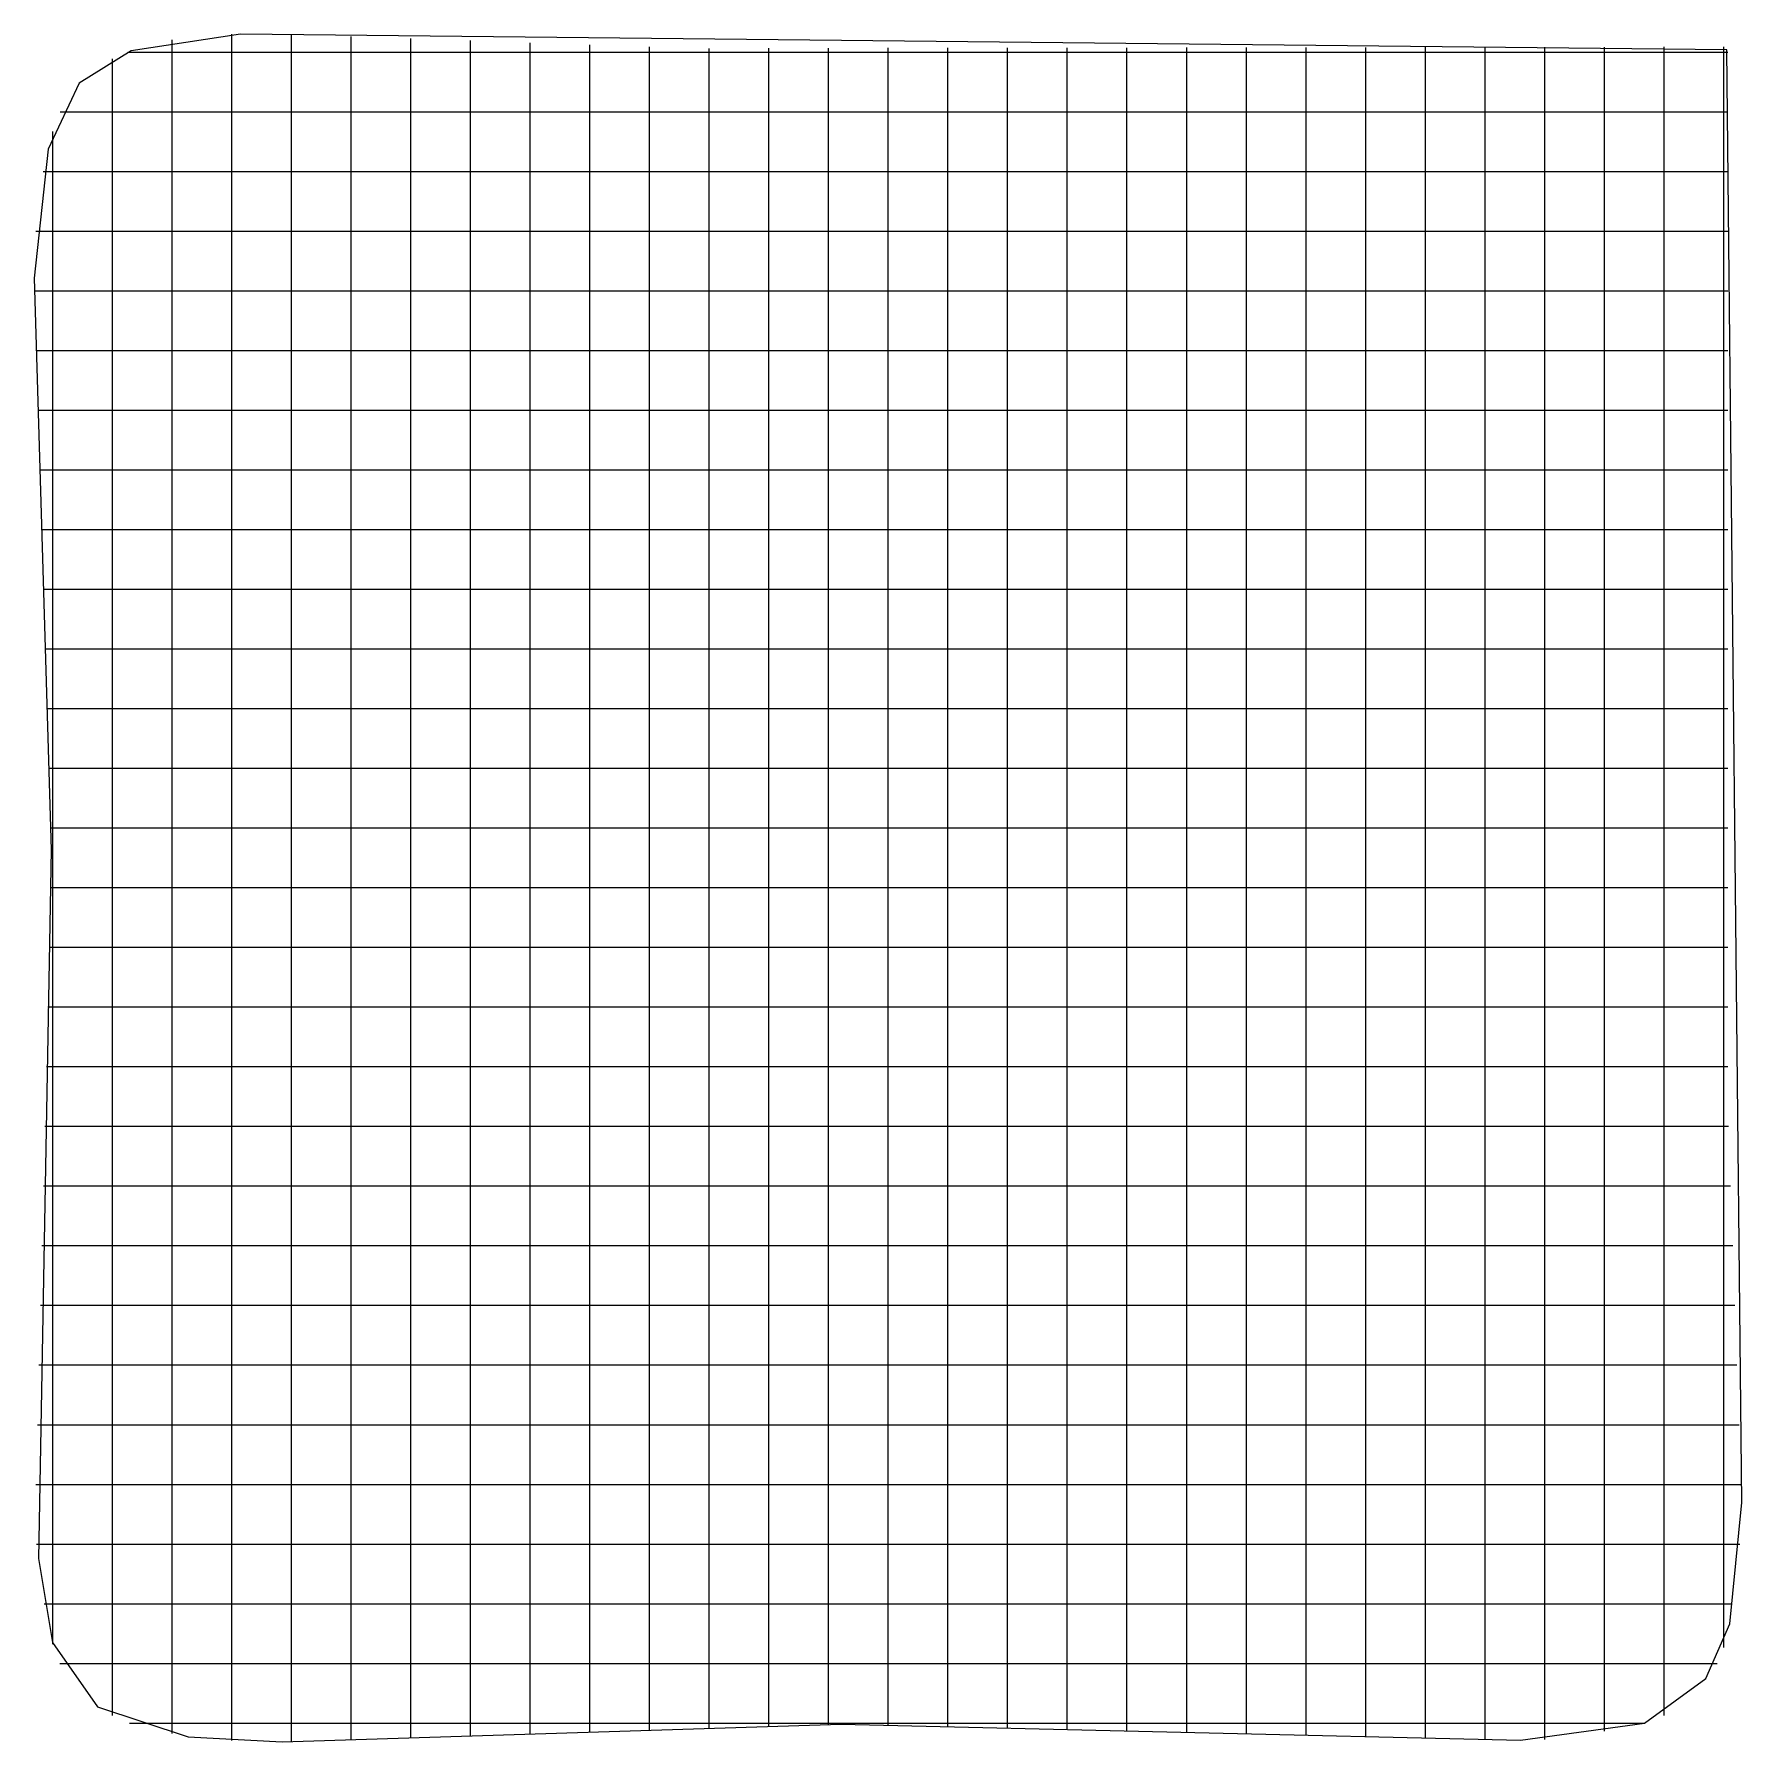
# Model space of a CAD drawing. Extents: x 0.4 to 14.7, y 0.4 to 14.7.
import ezdxf

# ---------------------------------------------------------------- set-up
doc = ezdxf.new("R2010")
doc.units = 0

msp = doc.modelspace()

# ---------------------------------------------------------------- linework, layer by layer
for p, q in [((2.163848, 14.742394), (1.24943, 14.604822)), ((2.163848, 14.742394), (1.24943, 14.604822)), ((2.092849, 14.743), (2.092849, 14.743887)), ((2.092849, 14.476871), (2.092849, 14.743)), ((14.618339, 14.613795), (2.163848, 14.742394)), ((14.618339, 14.613795), (2.163848, 14.742394)), ((2.592849, 14.475871), (2.592849, 14.742)), ((1.24943, 14.604822), (0.812095, 14.332081)), ((1.24943, 14.604822), (0.812095, 14.332081)), ((1.592849, 14.428871), (1.592849, 14.695)), ((3.092849, 14.457871), (3.092849, 14.724)), ((3.592849, 14.440871), (3.592849, 14.707)), ((4.092849, 14.689113), (4.092849, 14.69)), ((4.092849, 14.422984), (4.092849, 14.689113)), ((4.592849, 14.405871), (4.592849, 14.672)), ((5.092849, 14.388871), (5.092849, 14.655)), ((5.592849, 14.370871), (5.592849, 14.637)), ((6.092849, 14.358871), (6.092849, 14.625)), ((6.592849, 14.359871), (6.592849, 14.626)), ((7.092849, 14.360871), (7.092849, 14.627)), ((7.592849, 14.361871), (7.592849, 14.628)), ((8.092849, 14.361871), (8.092849, 14.628)), ((8.592849, 14.362871), (8.592849, 14.629)), ((9.092849, 14.363871), (9.092849, 14.63)), ((9.592849, 14.363871), (9.592849, 14.63)), ((10.092849, 14.364871), (10.092849, 14.631)), ((10.592849, 14.365871), (10.592849, 14.632)), ((11.092849, 14.366871), (11.092849, 14.633)), ((11.592849, 14.366871), (11.592849, 14.633)), ((12.092849, 14.367871), (12.092849, 14.634)), ((12.592849, 14.368871), (12.592849, 14.635)), ((13.092849, 14.635113), (13.092849, 14.636)), ((13.092849, 14.369871), (13.092849, 14.635113)), ((13.592849, 14.369871), (13.592849, 14.636)), ((14.092849, 14.370871), (14.092849, 14.637)), ((14.592849, 14.371871), (14.592849, 14.638)), ((14.744728, 2.439083), (14.618339, 14.613795)), ((14.744728, 2.439083), (14.618339, 14.613795)), ((1.092849, 14.536113), (1.092849, 14.537)), ((1.092849, 14.269984), (1.092849, 14.536113)), ((1.221, 14.592238), (1.487129, 14.592238)), ((1.221, 14.592238), (1.487129, 14.592238)), ((1.487129, 14.592238), (1.544145, 14.592238)), ((1.544145, 14.592238), (1.578016, 14.592238)), ((1.578016, 14.592238), (2.908661, 14.592238)), ((2.092849, 14.319145), (2.092849, 14.476871)), ((2.592849, 14.317242), (2.592849, 14.475871)), ((2.908661, 14.592238), (3.078016, 14.592238)), ((3.078016, 14.592238), (3.344145, 14.592238)), ((3.092849, 14.303081), (3.092849, 14.457871)), ((3.344145, 14.592238), (3.378016, 14.592238)), ((3.378016, 14.592238), (4.708661, 14.592238)), ((4.708661, 14.592238), (4.878016, 14.592238)), ((4.878016, 14.592238), (5.144145, 14.592238)), ((5.144145, 14.592238), (5.178016, 14.592238)), ((5.178016, 14.592238), (5.930274, 14.592238)), ((5.930274, 14.592238), (6.196403, 14.592238)), ((6.196403, 14.592238), (6.365758, 14.592238)), ((6.365758, 14.592238), (7.696403, 14.592238)), ((7.696403, 14.592238), (7.730274, 14.592238)), ((7.730274, 14.592238), (7.996403, 14.592238)), ((7.996403, 14.592238), (8.165758, 14.592238)), ((8.165758, 14.592238), (9.496403, 14.592238)), ((9.496403, 14.592238), (9.530274, 14.592238)), ((9.530274, 14.592238), (9.796403, 14.592238)), ((9.796403, 14.592238), (9.965758, 14.592238)), ((9.965758, 14.592238), (11.296403, 14.592238)), ((11.296403, 14.592238), (11.330274, 14.592238)), ((11.330274, 14.592238), (11.596403, 14.592238)), ((11.596403, 14.592238), (11.765758, 14.592238)), ((11.765758, 14.592238), (13.096403, 14.592238)), ((13.096403, 14.592238), (13.130274, 14.592238)), ((13.130274, 14.592238), (13.396403, 14.592238)), ((13.396403, 14.592238), (13.565758, 14.592238)), ((13.565758, 14.592238), (14.592129, 14.592238)), ((14.592129, 14.592238), (14.626, 14.592238)), ((0.812095, 14.332081), (0.55341, 13.780281)), ((0.812095, 14.332081), (0.55341, 13.780281)), ((1.592849, 14.283113), (1.592849, 14.428871)), ((2.092849, 12.9885), (2.092849, 14.319145)), ((2.592849, 12.98571), (2.592849, 14.317242)), ((3.592849, 14.289806), (3.592849, 14.440871)), ((4.092849, 14.275532), (4.092849, 14.422984)), ((4.592849, 14.262258), (4.592849, 14.405871)), ((5.092849, 14.248984), (5.092849, 14.388871)), ((5.592849, 14.234823), (5.592849, 14.370871)), ((6.092849, 14.225984), (6.092849, 14.358871)), ((6.592849, 14.228565), (6.592849, 14.359871)), ((7.092849, 14.231258), (7.092849, 14.360871)), ((7.592849, 14.231694), (7.592849, 14.361871)), ((8.092849, 14.230339), (8.092849, 14.361871)), ((8.592849, 14.229871), (8.592849, 14.362871)), ((9.092849, 14.229403), (9.092849, 14.363871)), ((9.592849, 14.228048), (9.592849, 14.363871)), ((10.092849, 14.227581), (10.092849, 14.364871)), ((10.592849, 14.227113), (10.592849, 14.365871)), ((11.092849, 14.226645), (11.092849, 14.366871)), ((11.592849, 14.22529), (11.592849, 14.366871)), ((12.092849, 14.224823), (12.092849, 14.367871)), ((12.592849, 14.224355), (12.592849, 14.368871)), ((13.092849, 14.225242), (13.092849, 14.369871)), ((13.592849, 14.232919), (13.592849, 14.369871)), ((14.092849, 14.248597), (14.092849, 14.370871)), ((14.592849, 14.314065), (14.592849, 14.371871)), ((14.592849, 14.280306), (14.592849, 14.314065)), ((1.092849, 14.159), (1.092849, 14.269984)), ((1.592849, 12.952468), (1.592849, 14.283113)), ((3.092849, 12.972435), (3.092849, 14.303081)), ((3.592849, 12.959161), (3.592849, 14.289806)), ((4.092849, 12.944887), (4.092849, 14.275532)), ((4.592849, 12.931613), (4.592849, 14.262258)), ((5.092849, 12.918339), (5.092849, 14.248984)), ((5.592849, 12.904177), (5.592849, 14.234823)), ((6.092849, 12.895339), (6.092849, 14.225984)), ((6.592849, 12.897919), (6.592849, 14.228565)), ((7.092849, 12.900613), (7.092849, 14.231258)), ((7.592849, 12.900161), (7.592849, 14.231694)), ((8.092849, 12.899694), (8.092849, 14.230339)), ((8.592849, 12.899226), (8.592849, 14.229871)), ((9.092849, 12.898758), (9.092849, 14.229403)), ((9.592849, 12.897403), (9.592849, 14.228048)), ((10.092849, 12.896935), (10.092849, 14.227581)), ((10.592849, 12.896468), (10.592849, 14.227113)), ((11.092849, 12.895113), (11.092849, 14.226645)), ((11.592849, 12.894645), (11.592849, 14.22529)), ((12.092849, 12.894177), (12.092849, 14.224823)), ((12.592849, 12.89371), (12.592849, 14.224355)), ((13.092849, 12.89371), (13.092849, 14.225242)), ((13.592849, 12.902274), (13.592849, 14.232919)), ((14.092849, 12.917952), (14.092849, 14.248597)), ((14.592849, 12.949661), (14.592849, 14.280306)), ((0.654, 14.092238), (0.920129, 14.092238)), ((0.654, 14.092238), (0.920129, 14.092238)), ((0.920129, 14.092238), (1.041161, 14.092238)), ((1.041161, 14.092238), (2.371806, 14.092238)), ((1.092849, 12.828355), (1.092849, 14.159)), ((2.371806, 14.092238), (2.405677, 14.092238)), ((2.405677, 14.092238), (2.671806, 14.092238)), ((2.671806, 14.092238), (2.841161, 14.092238)), ((2.841161, 14.092238), (4.171806, 14.092238)), ((4.171806, 14.092238), (4.205677, 14.092238)), ((4.205677, 14.092238), (4.471806, 14.092238)), ((4.471806, 14.092238), (4.641161, 14.092238)), ((4.641161, 14.092238), (5.971806, 14.092238)), ((5.971806, 14.092238), (6.005677, 14.092238)), ((6.005677, 14.092238), (6.271806, 14.092238)), ((6.271806, 14.092238), (6.441161, 14.092238)), ((6.441161, 14.092238), (7.771806, 14.092238)), ((7.771806, 14.092238), (7.805677, 14.092238)), ((7.805677, 14.092238), (8.071806, 14.092238)), ((8.071806, 14.092238), (8.241161, 14.092238)), ((8.241161, 14.092238), (9.571806, 14.092238)), ((9.571806, 14.092238), (9.605677, 14.092238)), ((9.605677, 14.092238), (9.871806, 14.092238)), ((9.871806, 14.092238), (10.041161, 14.092238)), ((10.041161, 14.092238), (11.371806, 14.092238)), ((11.371806, 14.092238), (11.405677, 14.092238)), ((11.405677, 14.092238), (11.671806, 14.092238)), ((11.671806, 14.092238), (11.841161, 14.092238)), ((11.841161, 14.092238), (13.171806, 14.092238)), ((13.171806, 14.092238), (13.205677, 14.092238)), ((13.205677, 14.092238), (13.471806, 14.092238)), ((13.471806, 14.092238), (13.641161, 14.092238)), ((13.641161, 14.092238), (14.592129, 14.092238)), ((14.592129, 14.092238), (14.626, 14.092238)), ((0.592849, 13.920535), (0.592849, 13.929)), ((0.592849, 13.654395), (0.592849, 13.920535)), ((0.55341, 13.780281), (0.435768, 12.699409)), ((0.55341, 13.780281), (0.435768, 12.699409)), ((0.592849, 13.485048), (0.592849, 13.654395)), ((0.511, 13.592238), (0.777129, 13.592238)), ((0.511, 13.592238), (0.777129, 13.592238)), ((0.592849, 12.154403), (0.592849, 13.485048)), ((0.777129, 13.592238), (0.914306, 13.592238)), ((0.914306, 13.592238), (2.244952, 13.592238)), ((2.244952, 13.592238), (2.278823, 13.592238)), ((2.278823, 13.592238), (2.544952, 13.592238)), ((2.544952, 13.592238), (2.714306, 13.592238)), ((2.714306, 13.592238), (4.044952, 13.592238)), ((4.044952, 13.592238), (4.078823, 13.592238)), ((4.078823, 13.592238), (4.344952, 13.592238)), ((4.344952, 13.592238), (4.514306, 13.592238)), ((4.514306, 13.592238), (5.844952, 13.592238)), ((5.844952, 13.592238), (5.878823, 13.592238)), ((5.878823, 13.592238), (6.144952, 13.592238)), ((6.144952, 13.592238), (6.314306, 13.592238)), ((6.314306, 13.592238), (7.644952, 13.592238)), ((7.644952, 13.592238), (7.678823, 13.592238)), ((7.678823, 13.592238), (7.944952, 13.592238)), ((7.944952, 13.592238), (8.114306, 13.592238)), ((8.114306, 13.592238), (9.444952, 13.592238)), ((9.444952, 13.592238), (9.478823, 13.592238)), ((9.478823, 13.592238), (9.744952, 13.592238)), ((9.744952, 13.592238), (9.914306, 13.592238)), ((9.914306, 13.592238), (11.244952, 13.592238)), ((11.244952, 13.592238), (11.278823, 13.592238)), ((11.278823, 13.592238), (11.544952, 13.592238)), ((11.544952, 13.592238), (11.714306, 13.592238)), ((11.714306, 13.592238), (13.044952, 13.592238)), ((13.044952, 13.592238), (13.078823, 13.592238)), ((13.078823, 13.592238), (13.344952, 13.592238)), ((13.344952, 13.592238), (13.514306, 13.592238)), ((13.514306, 13.592238), (14.592129, 13.592238)), ((14.592129, 13.592238), (14.626, 13.592238)), ((0.451, 13.092238), (0.717129, 13.092238)), ((0.451, 13.092238), (0.717129, 13.092238)), ((0.717129, 13.092238), (0.861081, 13.092238)), ((0.861081, 13.092238), (2.191726, 13.092238)), ((2.191726, 13.092238), (2.225597, 13.092238)), ((2.225597, 13.092238), (2.491726, 13.092238)), ((2.491726, 13.092238), (2.661081, 13.092238)), ((2.661081, 13.092238), (3.991726, 13.092238)), ((3.991726, 13.092238), (4.025597, 13.092238)), ((4.025597, 13.092238), (4.291726, 13.092238)), ((4.291726, 13.092238), (4.461081, 13.092238)), ((4.461081, 13.092238), (5.791726, 13.092238)), ((5.791726, 13.092238), (5.825597, 13.092238)), ((5.825597, 13.092238), (6.091726, 13.092238)), ((6.091726, 13.092238), (6.261081, 13.092238)), ((6.261081, 13.092238), (7.591726, 13.092238)), ((7.591726, 13.092238), (7.625597, 13.092238)), ((7.625597, 13.092238), (7.891726, 13.092238)), ((7.891726, 13.092238), (8.061081, 13.092238)), ((8.061081, 13.092238), (9.391726, 13.092238)), ((9.391726, 13.092238), (9.425597, 13.092238)), ((9.425597, 13.092238), (9.691726, 13.092238)), ((9.691726, 13.092238), (9.861081, 13.092238)), ((9.861081, 13.092238), (11.191726, 13.092238)), ((11.191726, 13.092238), (11.225597, 13.092238)), ((11.225597, 13.092238), (11.491726, 13.092238)), ((11.491726, 13.092238), (11.661081, 13.092238)), ((11.661081, 13.092238), (12.991726, 13.092238)), ((12.991726, 13.092238), (13.025597, 13.092238)), ((13.025597, 13.092238), (13.291726, 13.092238)), ((13.291726, 13.092238), (13.461081, 13.092238)), ((13.461081, 13.092238), (14.592129, 13.092238)), ((14.592129, 13.092238), (14.626, 13.092238)), ((1.592849, 12.918597), (1.592849, 12.952468)), ((1.592849, 12.652468), (1.592849, 12.918597)), ((2.092849, 12.954742), (2.092849, 12.9885)), ((2.092849, 12.688613), (2.092849, 12.954742)), ((2.592849, 12.951839), (2.592849, 12.98571)), ((2.592849, 12.686597), (2.592849, 12.951839)), ((3.092849, 12.938565), (3.092849, 12.972435)), ((3.092849, 12.672435), (3.092849, 12.938565)), ((3.592849, 12.92529), (3.592849, 12.959161)), ((3.592849, 12.659161), (3.592849, 12.92529)), ((4.092849, 12.911129), (4.092849, 12.944887)), ((4.092849, 12.645), (4.092849, 12.911129)), ((4.592849, 12.897742), (4.592849, 12.931613)), ((4.592849, 12.631613), (4.592849, 12.897742)), ((5.092849, 12.884468), (5.092849, 12.918339)), ((5.092849, 12.618339), (5.092849, 12.884468)), ((5.592849, 12.870306), (5.592849, 12.904177)), ((6.092849, 12.861468), (6.092849, 12.895339)), ((6.592849, 12.864161), (6.592849, 12.897919)), ((7.092849, 12.866742), (7.092849, 12.900613)), ((7.592849, 12.86629), (7.592849, 12.900161)), ((8.092849, 12.865823), (8.092849, 12.899694)), ((8.592849, 12.865355), (8.592849, 12.899226)), ((9.092849, 12.864887), (9.092849, 12.898758)), ((9.592849, 12.863532), (9.592849, 12.897403)), ((10.092849, 12.863065), (10.092849, 12.896935)), ((10.592849, 12.862597), (10.592849, 12.896468)), ((11.092849, 12.861242), (11.092849, 12.895113)), ((11.592849, 12.860774), (11.592849, 12.894645)), ((12.092849, 12.860306), (12.092849, 12.894177)), ((12.592849, 12.859839), (12.592849, 12.89371)), ((13.092849, 12.859839), (13.092849, 12.89371)), ((13.592849, 12.868403), (13.592849, 12.902274)), ((14.092849, 12.884081), (14.092849, 12.917952)), ((14.092849, 12.617952), (14.092849, 12.884081)), ((14.592849, 12.780194), (14.592849, 12.949661)), ((1.092849, 12.794484), (1.092849, 12.828355)), ((1.092849, 12.528355), (1.092849, 12.794484)), ((5.592849, 12.604177), (5.592849, 12.870306)), ((6.092849, 12.595339), (6.092849, 12.861468)), ((6.592849, 12.598032), (6.592849, 12.864161)), ((7.092849, 12.600613), (7.092849, 12.866742)), ((7.592849, 12.601048), (7.592849, 12.86629)), ((8.092849, 12.599694), (8.092849, 12.865823)), ((8.592849, 12.599226), (8.592849, 12.865355)), ((9.092849, 12.598758), (9.092849, 12.864887)), ((9.592849, 12.597403), (9.592849, 12.863532)), ((10.092849, 12.596935), (10.092849, 12.863065)), ((10.592849, 12.596468), (10.592849, 12.862597)), ((11.092849, 12.596), (11.092849, 12.861242)), ((11.592849, 12.594645), (11.592849, 12.860774)), ((12.092849, 12.594177), (12.092849, 12.860306)), ((12.592849, 12.59371), (12.592849, 12.859839)), ((13.092849, 12.594597), (13.092849, 12.859839)), ((13.592849, 12.602274), (13.592849, 12.868403)), ((14.592849, 12.514065), (14.592849, 12.780194)), ((0.435768, 12.699409), (0.578273, 7.908133)), ((0.435768, 12.699409), (0.578273, 7.908133)), ((1.592849, 12.483113), (1.592849, 12.652468)), ((2.092849, 12.519145), (2.092849, 12.688613)), ((2.592849, 12.517242), (2.592849, 12.686597)), ((3.092849, 12.503081), (3.092849, 12.672435)), ((3.592849, 12.489806), (3.592849, 12.659161)), ((4.092849, 12.475532), (4.092849, 12.645)), ((4.592849, 12.462258), (4.592849, 12.631613)), ((5.092849, 12.448984), (5.092849, 12.618339)), ((5.592849, 12.434823), (5.592849, 12.604177)), ((6.092849, 12.425984), (6.092849, 12.595339)), ((6.592849, 12.428565), (6.592849, 12.598032)), ((7.092849, 12.431258), (7.092849, 12.600613)), ((7.592849, 12.431694), (7.592849, 12.601048)), ((8.092849, 12.430339), (8.092849, 12.599694)), ((8.592849, 12.429871), (8.592849, 12.599226)), ((9.092849, 12.429403), (9.092849, 12.598758)), ((9.592849, 12.428048), (9.592849, 12.597403)), ((10.092849, 12.427581), (10.092849, 12.596935)), ((10.592849, 12.427113), (10.592849, 12.596468)), ((11.092849, 12.426645), (11.092849, 12.596)), ((11.592849, 12.42529), (11.592849, 12.594645)), ((12.092849, 12.424823), (12.092849, 12.594177)), ((12.592849, 12.424355), (12.592849, 12.59371)), ((13.092849, 12.425242), (13.092849, 12.594597)), ((13.592849, 12.432919), (13.592849, 12.602274)), ((14.092849, 12.448597), (14.092849, 12.617952)), ((0.438, 12.592238), (0.704129, 12.592238)), ((0.438, 12.592238), (0.704129, 12.592238)), ((0.704129, 12.592238), (0.849548, 12.592238)), ((0.849548, 12.592238), (2.180194, 12.592238)), ((1.092849, 12.359), (1.092849, 12.528355)), ((1.592849, 11.152468), (1.592849, 12.483113)), ((2.092849, 11.1885), (2.092849, 12.519145)), ((2.180194, 12.592238), (2.214065, 12.592238)), ((2.214065, 12.592238), (2.480194, 12.592238)), ((2.480194, 12.592238), (2.649548, 12.592238)), ((2.592849, 11.18571), (2.592849, 12.517242)), ((2.649548, 12.592238), (3.980194, 12.592238)), ((3.092849, 11.172435), (3.092849, 12.503081)), ((3.592849, 11.159161), (3.592849, 12.489806)), ((3.980194, 12.592238), (4.014065, 12.592238)), ((4.014065, 12.592238), (4.280194, 12.592238)), ((4.092849, 11.144887), (4.092849, 12.475532)), ((4.280194, 12.592238), (4.449548, 12.592238)), ((4.449548, 12.592238), (5.780194, 12.592238)), ((4.592849, 11.131613), (4.592849, 12.462258)), ((5.780194, 12.592238), (5.814065, 12.592238)), ((5.814065, 12.592238), (6.080194, 12.592238)), ((6.080194, 12.592238), (6.249548, 12.592238)), ((6.249548, 12.592238), (7.580194, 12.592238)), ((7.580194, 12.592238), (7.614065, 12.592238)), ((7.614065, 12.592238), (7.880194, 12.592238)), ((7.880194, 12.592238), (8.049548, 12.592238)), ((8.049548, 12.592238), (9.380194, 12.592238)), ((9.380194, 12.592238), (9.414065, 12.592238)), ((9.414065, 12.592238), (9.680194, 12.592238)), ((9.680194, 12.592238), (9.849548, 12.592238)), ((9.849548, 12.592238), (11.180194, 12.592238)), ((11.180194, 12.592238), (11.214065, 12.592238)), ((11.214065, 12.592238), (11.480194, 12.592238)), ((11.480194, 12.592238), (11.649548, 12.592238)), ((11.649548, 12.592238), (12.980194, 12.592238)), ((12.980194, 12.592238), (13.014065, 12.592238)), ((13.014065, 12.592238), (13.280194, 12.592238)), ((13.280194, 12.592238), (13.449548, 12.592238)), ((13.449548, 12.592238), (14.592129, 12.592238)), ((14.592129, 12.592238), (14.626, 12.592238)), ((14.592849, 12.480306), (14.592849, 12.514065)), ((14.592849, 11.149661), (14.592849, 12.480306)), ((1.092849, 11.028355), (1.092849, 12.359)), ((5.092849, 11.118339), (5.092849, 12.448984)), ((5.592849, 11.104177), (5.592849, 12.434823)), ((6.092849, 11.095339), (6.092849, 12.425984)), ((6.592849, 11.097919), (6.592849, 12.428565)), ((7.092849, 11.100613), (7.092849, 12.431258)), ((7.592849, 11.100161), (7.592849, 12.431694)), ((8.092849, 11.099694), (8.092849, 12.430339)), ((8.592849, 11.099226), (8.592849, 12.429871)), ((9.092849, 11.098758), (9.092849, 12.429403)), ((9.592849, 11.097403), (9.592849, 12.428048)), ((10.092849, 11.096935), (10.092849, 12.427581)), ((10.592849, 11.096468), (10.592849, 12.427113)), ((11.092849, 11.095113), (11.092849, 12.426645)), ((11.592849, 11.094645), (11.592849, 12.42529)), ((12.092849, 11.094177), (12.092849, 12.424823)), ((12.592849, 11.09371), (12.592849, 12.424355)), ((13.092849, 11.09371), (13.092849, 12.425242)), ((13.592849, 11.102274), (13.592849, 12.432919)), ((14.092849, 11.117952), (14.092849, 12.448597)), ((0.453, 12.092238), (0.719129, 12.092238)), ((0.453, 12.092238), (0.719129, 12.092238)), ((0.592849, 12.120532), (0.592849, 12.154403)), ((0.592849, 11.854403), (0.592849, 12.120532)), ((0.719129, 12.092238), (0.862855, 12.092238)), ((0.862855, 12.092238), (2.1935, 12.092238)), ((2.1935, 12.092238), (2.227371, 12.092238)), ((2.227371, 12.092238), (2.4935, 12.092238)), ((2.4935, 12.092238), (2.662855, 12.092238)), ((2.662855, 12.092238), (3.9935, 12.092238)), ((3.9935, 12.092238), (4.027371, 12.092238)), ((4.027371, 12.092238), (4.2935, 12.092238)), ((4.2935, 12.092238), (4.462855, 12.092238)), ((4.462855, 12.092238), (5.7935, 12.092238)), ((5.7935, 12.092238), (5.827371, 12.092238)), ((5.827371, 12.092238), (6.0935, 12.092238)), ((6.0935, 12.092238), (6.262855, 12.092238)), ((6.262855, 12.092238), (7.5935, 12.092238)), ((7.5935, 12.092238), (7.627371, 12.092238)), ((7.627371, 12.092238), (7.8935, 12.092238)), ((7.8935, 12.092238), (8.062855, 12.092238)), ((8.062855, 12.092238), (9.3935, 12.092238)), ((9.3935, 12.092238), (9.427371, 12.092238)), ((9.427371, 12.092238), (9.6935, 12.092238)), ((9.6935, 12.092238), (9.862855, 12.092238)), ((9.862855, 12.092238), (11.1935, 12.092238)), ((11.1935, 12.092238), (11.227371, 12.092238)), ((11.227371, 12.092238), (11.4935, 12.092238)), ((11.4935, 12.092238), (11.662855, 12.092238)), ((11.662855, 12.092238), (12.9935, 12.092238)), ((12.9935, 12.092238), (13.027371, 12.092238)), ((13.027371, 12.092238), (13.2935, 12.092238)), ((13.2935, 12.092238), (13.462855, 12.092238)), ((13.462855, 12.092238), (14.592129, 12.092238)), ((14.592129, 12.092238), (14.626, 12.092238)), ((0.592849, 11.685048), (0.592849, 11.854403)), ((0.468, 11.592238), (0.734129, 11.592238)), ((0.468, 11.592238), (0.734129, 11.592238)), ((0.592849, 10.354403), (0.592849, 11.685048)), ((0.734129, 11.592238), (0.876161, 11.592238)), ((0.876161, 11.592238), (2.206806, 11.592238)), ((2.206806, 11.592238), (2.240677, 11.592238)), ((2.240677, 11.592238), (2.506806, 11.592238)), ((2.506806, 11.592238), (2.676161, 11.592238)), ((2.676161, 11.592238), (4.006806, 11.592238)), ((4.006806, 11.592238), (4.040677, 11.592238)), ((4.040677, 11.592238), (4.306806, 11.592238)), ((4.306806, 11.592238), (4.476161, 11.592238)), ((4.476161, 11.592238), (5.806806, 11.592238)), ((5.806806, 11.592238), (5.840677, 11.592238)), ((5.840677, 11.592238), (6.106806, 11.592238)), ((6.106806, 11.592238), (6.276161, 11.592238)), ((6.276161, 11.592238), (7.606806, 11.592238)), ((7.606806, 11.592238), (7.640677, 11.592238)), ((7.640677, 11.592238), (7.906806, 11.592238)), ((7.906806, 11.592238), (8.076161, 11.592238)), ((8.076161, 11.592238), (9.406806, 11.592238)), ((9.406806, 11.592238), (9.440677, 11.592238)), ((9.440677, 11.592238), (9.706806, 11.592238)), ((9.706806, 11.592238), (9.876161, 11.592238)), ((9.876161, 11.592238), (11.206806, 11.592238)), ((11.206806, 11.592238), (11.240677, 11.592238)), ((11.240677, 11.592238), (11.506806, 11.592238)), ((11.506806, 11.592238), (11.676161, 11.592238)), ((11.676161, 11.592238), (13.006806, 11.592238)), ((13.006806, 11.592238), (13.040677, 11.592238)), ((13.040677, 11.592238), (13.306806, 11.592238)), ((13.306806, 11.592238), (13.476161, 11.592238)), ((13.476161, 11.592238), (14.592129, 11.592238)), ((14.592129, 11.592238), (14.626, 11.592238)), ((2.092849, 11.154742), (2.092849, 11.1885)), ((2.592849, 11.151839), (2.592849, 11.18571)), ((3.092849, 11.138565), (3.092849, 11.172435)), ((0.484, 11.092238), (0.750129, 11.092238)), ((0.484, 11.092238), (0.750129, 11.092238)), ((0.750129, 11.092238), (0.890355, 11.092238)), ((0.890355, 11.092238), (2.221, 11.092238)), ((1.092849, 10.994484), (1.092849, 11.028355)), ((1.592849, 11.118597), (1.592849, 11.152468)), ((1.592849, 10.852468), (1.592849, 11.118597)), ((2.092849, 10.888613), (2.092849, 11.154742)), ((2.221, 11.092238), (2.254871, 11.092238)), ((2.254871, 11.092238), (2.521, 11.092238)), ((2.521, 11.092238), (2.690355, 11.092238)), ((2.592849, 10.886597), (2.592849, 11.151839)), ((2.690355, 11.092238), (4.021, 11.092238)), ((3.092849, 10.872435), (3.092849, 11.138565)), ((3.592849, 11.12529), (3.592849, 11.159161)), ((3.592849, 10.859161), (3.592849, 11.12529)), ((4.021, 11.092238), (4.054871, 11.092238)), ((4.054871, 11.092238), (4.321, 11.092238)), ((4.092849, 11.111129), (4.092849, 11.144887)), ((4.092849, 10.845), (4.092849, 11.111129)), ((4.321, 11.092238), (4.490355, 11.092238)), ((4.490355, 11.092238), (5.821, 11.092238)), ((4.592849, 11.097742), (4.592849, 11.131613)), ((4.592849, 10.831613), (4.592849, 11.097742)), ((5.092849, 11.084468), (5.092849, 11.118339)), ((5.092849, 10.818339), (5.092849, 11.084468)), ((5.592849, 11.070306), (5.592849, 11.104177)), ((5.592849, 10.804177), (5.592849, 11.070306)), ((5.821, 11.092238), (5.854871, 11.092238)), ((5.854871, 11.092238), (6.121, 11.092238)), ((6.092849, 11.061468), (6.092849, 11.095339)), ((6.092849, 10.795339), (6.092849, 11.061468)), ((6.121, 11.092238), (6.290355, 11.092238)), ((6.290355, 11.092238), (7.621, 11.092238)), ((6.592849, 11.064161), (6.592849, 11.097919)), ((6.592849, 10.798032), (6.592849, 11.064161)), ((7.092849, 11.066742), (7.092849, 11.100613)), ((7.092849, 10.800613), (7.092849, 11.066742)), ((7.592849, 11.06629), (7.592849, 11.100161)), ((7.592849, 10.801048), (7.592849, 11.06629)), ((7.621, 11.092238), (7.654871, 11.092238)), ((7.654871, 11.092238), (7.921, 11.092238)), ((7.921, 11.092238), (8.090355, 11.092238)), ((8.090355, 11.092238), (9.421, 11.092238)), ((8.092849, 11.065823), (8.092849, 11.099694)), ((8.092849, 10.799694), (8.092849, 11.065823)), ((8.592849, 11.065355), (8.592849, 11.099226)), ((8.592849, 10.799226), (8.592849, 11.065355)), ((9.092849, 11.064887), (9.092849, 11.098758)), ((9.092849, 10.798758), (9.092849, 11.064887)), ((9.421, 11.092238), (9.454871, 11.092238)), ((9.454871, 11.092238), (9.721, 11.092238)), ((9.592849, 11.063532), (9.592849, 11.097403)), ((9.592849, 10.797403), (9.592849, 11.063532)), ((9.721, 11.092238), (9.890355, 11.092238)), ((9.890355, 11.092238), (11.221, 11.092238)), ((10.092849, 11.063065), (10.092849, 11.096935)), ((10.092849, 10.796935), (10.092849, 11.063065)), ((10.592849, 11.062597), (10.592849, 11.096468)), ((10.592849, 10.796468), (10.592849, 11.062597)), ((11.092849, 11.061242), (11.092849, 11.095113)), ((11.092849, 10.796), (11.092849, 11.061242)), ((11.221, 11.092238), (11.254871, 11.092238)), ((11.254871, 11.092238), (11.521, 11.092238)), ((11.521, 11.092238), (11.690355, 11.092238)), ((11.592849, 11.060774), (11.592849, 11.094645)), ((11.592849, 10.794645), (11.592849, 11.060774)), ((11.690355, 11.092238), (13.021, 11.092238)), ((12.092849, 11.060306), (12.092849, 11.094177)), ((12.092849, 10.794177), (12.092849, 11.060306)), ((12.592849, 11.059839), (12.592849, 11.09371)), ((12.592849, 10.79371), (12.592849, 11.059839)), ((13.021, 11.092238), (13.054871, 11.092238)), ((13.054871, 11.092238), (13.321, 11.092238)), ((13.092849, 11.059839), (13.092849, 11.09371)), ((13.092849, 10.794597), (13.092849, 11.059839)), ((13.321, 11.092238), (13.490355, 11.092238)), ((13.490355, 11.092238), (14.592129, 11.092238)), ((13.592849, 11.068403), (13.592849, 11.102274)), ((13.592849, 10.802274), (13.592849, 11.068403)), ((14.092849, 11.084081), (14.092849, 11.117952)), ((14.092849, 10.817952), (14.092849, 11.084081)), ((14.592129, 11.092238), (14.626, 11.092238)), ((14.592849, 10.980194), (14.592849, 11.149661)), ((1.092849, 10.728355), (1.092849, 10.994484)), ((2.092849, 10.719145), (2.092849, 10.888613)), ((2.592849, 10.717242), (2.592849, 10.886597)), ((14.592849, 10.714065), (14.592849, 10.980194)), ((1.592849, 10.683113), (1.592849, 10.852468)), ((3.092849, 10.703081), (3.092849, 10.872435)), ((3.592849, 10.689806), (3.592849, 10.859161)), ((4.092849, 10.675532), (4.092849, 10.845)), ((4.592849, 10.662258), (4.592849, 10.831613)), ((5.092849, 10.648984), (5.092849, 10.818339)), ((5.592849, 10.634823), (5.592849, 10.804177)), ((6.092849, 10.625984), (6.092849, 10.795339)), ((6.592849, 10.628565), (6.592849, 10.798032)), ((7.092849, 10.631258), (7.092849, 10.800613)), ((7.592849, 10.631694), (7.592849, 10.801048)), ((8.092849, 10.630339), (8.092849, 10.799694)), ((8.592849, 10.629871), (8.592849, 10.799226)), ((9.092849, 10.629403), (9.092849, 10.798758)), ((9.592849, 10.628048), (9.592849, 10.797403)), ((10.092849, 10.627581), (10.092849, 10.796935)), ((10.592849, 10.627113), (10.592849, 10.796468)), ((11.092849, 10.626645), (11.092849, 10.796)), ((11.592849, 10.62529), (11.592849, 10.794645)), ((12.092849, 10.624823), (12.092849, 10.794177)), ((12.592849, 10.624355), (12.592849, 10.79371)), ((13.092849, 10.625242), (13.092849, 10.794597)), ((13.592849, 10.632919), (13.592849, 10.802274)), ((14.092849, 10.648597), (14.092849, 10.817952)), ((0.499, 10.592238), (0.765129, 10.592238)), ((0.499, 10.592238), (0.765129, 10.592238)), ((0.765129, 10.592238), (0.903661, 10.592238)), ((0.903661, 10.592238), (2.234306, 10.592238)), ((1.092849, 10.559), (1.092849, 10.728355)), ((1.592849, 9.352468), (1.592849, 10.683113)), ((2.092849, 9.3885), (2.092849, 10.719145)), ((2.234306, 10.592238), (2.268177, 10.592238)), ((2.268177, 10.592238), (2.534306, 10.592238)), ((2.534306, 10.592238), (2.703661, 10.592238)), ((2.592849, 9.38571), (2.592849, 10.717242)), ((2.703661, 10.592238), (4.034306, 10.592238)), ((3.092849, 9.372435), (3.092849, 10.703081)), ((3.592849, 9.359161), (3.592849, 10.689806)), ((4.034306, 10.592238), (4.068177, 10.592238)), ((4.068177, 10.592238), (4.334306, 10.592238)), ((4.092849, 9.344887), (4.092849, 10.675532)), ((4.334306, 10.592238), (4.503661, 10.592238)), ((4.503661, 10.592238), (5.834306, 10.592238)), ((4.592849, 9.331613), (4.592849, 10.662258)), ((5.092849, 9.318339), (5.092849, 10.648984)), ((5.592849, 9.304177), (5.592849, 10.634823)), ((5.834306, 10.592238), (5.868177, 10.592238)), ((5.868177, 10.592238), (6.134306, 10.592238)), ((6.092849, 9.295339), (6.092849, 10.625984)), ((6.134306, 10.592238), (6.303661, 10.592238)), ((6.303661, 10.592238), (7.634306, 10.592238)), ((6.592849, 9.297919), (6.592849, 10.628565)), ((7.092849, 9.300613), (7.092849, 10.631258)), ((7.592849, 9.300161), (7.592849, 10.631694)), ((7.634306, 10.592238), (7.668177, 10.592238)), ((7.668177, 10.592238), (7.934306, 10.592238)), ((7.934306, 10.592238), (8.103661, 10.592238)), ((8.092849, 9.299694), (8.092849, 10.630339)), ((8.103661, 10.592238), (9.434306, 10.592238)), ((8.592849, 9.299226), (8.592849, 10.629871)), ((9.092849, 9.298758), (9.092849, 10.629403)), ((9.434306, 10.592238), (9.468177, 10.592238)), ((9.468177, 10.592238), (9.734306, 10.592238)), ((9.592849, 9.297403), (9.592849, 10.628048)), ((9.734306, 10.592238), (9.903661, 10.592238)), ((9.903661, 10.592238), (11.234306, 10.592238)), ((10.092849, 9.296935), (10.092849, 10.627581)), ((10.592849, 9.296468), (10.592849, 10.627113)), ((11.092849, 9.295113), (11.092849, 10.626645)), ((11.234306, 10.592238), (11.268177, 10.592238)), ((11.268177, 10.592238), (11.534306, 10.592238)), ((11.534306, 10.592238), (11.703661, 10.592238)), ((11.592849, 9.294645), (11.592849, 10.62529)), ((11.703661, 10.592238), (13.034306, 10.592238)), ((12.092849, 9.294177), (12.092849, 10.624823)), ((12.592849, 9.29371), (12.592849, 10.624355)), ((13.034306, 10.592238), (13.068177, 10.592238)), ((13.068177, 10.592238), (13.334306, 10.592238)), ((13.092849, 9.29371), (13.092849, 10.625242)), ((13.334306, 10.592238), (13.503661, 10.592238)), ((13.503661, 10.592238), (14.592129, 10.592238)), ((13.592849, 9.302274), (13.592849, 10.632919)), ((14.092849, 9.317952), (14.092849, 10.648597)), ((14.592129, 10.592238), (14.626, 10.592238)), ((14.592849, 10.680306), (14.592849, 10.714065)), ((14.592849, 9.349661), (14.592849, 10.680306)), ((1.092849, 9.228355), (1.092849, 10.559)), ((0.592849, 10.320532), (0.592849, 10.354403)), ((0.592849, 10.054403), (0.592849, 10.320532)), ((0.514, 10.092238), (0.780129, 10.092238)), ((0.514, 10.092238), (0.780129, 10.092238)), ((0.592849, 9.885048), (0.592849, 10.054403)), ((0.780129, 10.092238), (0.916968, 10.092238)), ((0.916968, 10.092238), (2.247613, 10.092238)), ((2.247613, 10.092238), (2.281484, 10.092238)), ((2.281484, 10.092238), (2.547613, 10.092238)), ((2.547613, 10.092238), (2.716968, 10.092238)), ((2.716968, 10.092238), (4.047613, 10.092238)), ((4.047613, 10.092238), (4.081484, 10.092238)), ((4.081484, 10.092238), (4.347613, 10.092238)), ((4.347613, 10.092238), (4.516968, 10.092238)), ((4.516968, 10.092238), (5.847613, 10.092238)), ((5.847613, 10.092238), (5.881484, 10.092238)), ((5.881484, 10.092238), (6.147613, 10.092238)), ((6.147613, 10.092238), (6.316968, 10.092238)), ((6.316968, 10.092238), (7.647613, 10.092238)), ((7.647613, 10.092238), (7.681484, 10.092238)), ((7.681484, 10.092238), (7.947613, 10.092238)), ((7.947613, 10.092238), (8.116968, 10.092238)), ((8.116968, 10.092238), (9.447613, 10.092238)), ((9.447613, 10.092238), (9.481484, 10.092238)), ((9.481484, 10.092238), (9.747613, 10.092238)), ((9.747613, 10.092238), (9.916968, 10.092238)), ((9.916968, 10.092238), (11.247613, 10.092238)), ((11.247613, 10.092238), (11.281484, 10.092238)), ((11.281484, 10.092238), (11.547613, 10.092238)), ((11.547613, 10.092238), (11.716968, 10.092238)), ((11.716968, 10.092238), (13.047613, 10.092238)), ((13.047613, 10.092238), (13.081484, 10.092238)), ((13.081484, 10.092238), (13.347613, 10.092238)), ((13.347613, 10.092238), (13.516968, 10.092238)), ((13.516968, 10.092238), (14.592129, 10.092238)), ((14.592129, 10.092238), (14.626, 10.092238)), ((0.592849, 8.554403), (0.592849, 9.885048)), ((0.529, 9.592238), (0.795129, 9.592238)), ((0.529, 9.592238), (0.795129, 9.592238)), ((0.795129, 9.592238), (0.930274, 9.592238)), ((0.930274, 9.592238), (2.261806, 9.592238)), ((2.261806, 9.592238), (2.295677, 9.592238)), ((2.295677, 9.592238), (2.560919, 9.592238)), ((2.560919, 9.592238), (2.730274, 9.592238)), ((2.730274, 9.592238), (4.061806, 9.592238)), ((4.061806, 9.592238), (4.095677, 9.592238)), ((4.095677, 9.592238), (4.360919, 9.592238)), ((4.360919, 9.592238), (4.530274, 9.592238)), ((4.530274, 9.592238), (5.861806, 9.592238)), ((5.861806, 9.592238), (5.895677, 9.592238)), ((5.895677, 9.592238), (6.160919, 9.592238)), ((6.160919, 9.592238), (6.330274, 9.592238)), ((6.330274, 9.592238), (7.661806, 9.592238)), ((7.661806, 9.592238), (7.695677, 9.592238)), ((7.695677, 9.592238), (7.960919, 9.592238)), ((7.960919, 9.592238), (8.130274, 9.592238)), ((8.130274, 9.592238), (9.461806, 9.592238)), ((9.461806, 9.592238), (9.495677, 9.592238)), ((9.495677, 9.592238), (9.760919, 9.592238)), ((9.760919, 9.592238), (9.930274, 9.592238)), ((9.930274, 9.592238), (11.261806, 9.592238)), ((11.261806, 9.592238), (11.295677, 9.592238)), ((11.295677, 9.592238), (11.560919, 9.592238)), ((11.560919, 9.592238), (11.730274, 9.592238)), ((11.730274, 9.592238), (13.061806, 9.592238)), ((13.061806, 9.592238), (13.095677, 9.592238)), ((13.095677, 9.592238), (13.360919, 9.592238)), ((13.360919, 9.592238), (13.530274, 9.592238)), ((13.530274, 9.592238), (14.592129, 9.592238)), ((14.592129, 9.592238), (14.626, 9.592238)), ((1.592849, 9.318597), (1.592849, 9.352468)), ((1.592849, 9.052468), (1.592849, 9.318597)), ((2.092849, 9.354742), (2.092849, 9.3885)), ((2.092849, 9.088613), (2.092849, 9.354742)), ((2.592849, 9.351839), (2.592849, 9.38571)), ((2.592849, 9.086597), (2.592849, 9.351839)), ((3.092849, 9.338565), (3.092849, 9.372435)), ((3.092849, 9.072435), (3.092849, 9.338565)), ((3.592849, 9.32529), (3.592849, 9.359161)), ((3.592849, 9.059161), (3.592849, 9.32529)), ((4.092849, 9.311129), (4.092849, 9.344887)), ((4.092849, 9.045), (4.092849, 9.311129)), ((4.592849, 9.297742), (4.592849, 9.331613)), ((5.092849, 9.284468), (5.092849, 9.318339)), ((5.592849, 9.270306), (5.592849, 9.304177)), ((13.592849, 9.268403), (13.592849, 9.302274)), ((14.092849, 9.284081), (14.092849, 9.317952)), ((14.592849, 9.180194), (14.592849, 9.349661)), ((1.092849, 9.194484), (1.092849, 9.228355)), ((1.092849, 8.928355), (1.092849, 9.194484)), ((4.592849, 9.031613), (4.592849, 9.297742)), ((5.092849, 9.018339), (5.092849, 9.284468)), ((5.592849, 9.004177), (5.592849, 9.270306)), ((6.092849, 9.261468), (6.092849, 9.295339)), ((6.092849, 8.995339), (6.092849, 9.261468)), ((6.592849, 9.264161), (6.592849, 9.297919)), ((6.592849, 8.998032), (6.592849, 9.264161)), ((7.092849, 9.266742), (7.092849, 9.300613)), ((7.092849, 9.000613), (7.092849, 9.266742)), ((7.592849, 9.26629), (7.592849, 9.300161)), ((7.592849, 9.001048), (7.592849, 9.26629)), ((8.092849, 9.265823), (8.092849, 9.299694)), ((8.092849, 8.999694), (8.092849, 9.265823)), ((8.592849, 9.265355), (8.592849, 9.299226)), ((8.592849, 8.999226), (8.592849, 9.265355)), ((9.092849, 9.264887), (9.092849, 9.298758)), ((9.092849, 8.998758), (9.092849, 9.264887)), ((9.592849, 9.263532), (9.592849, 9.297403)), ((9.592849, 8.997403), (9.592849, 9.263532)), ((10.092849, 9.263065), (10.092849, 9.296935)), ((10.092849, 8.996935), (10.092849, 9.263065)), ((10.592849, 9.262597), (10.592849, 9.296468)), ((10.592849, 8.996468), (10.592849, 9.262597)), ((11.092849, 9.261242), (11.092849, 9.295113)), ((11.092849, 8.996), (11.092849, 9.261242)), ((11.592849, 9.260774), (11.592849, 9.294645)), ((11.592849, 8.994645), (11.592849, 9.260774)), ((12.092849, 9.260306), (12.092849, 9.294177)), ((12.092849, 8.994177), (12.092849, 9.260306)), ((12.592849, 9.259839), (12.592849, 9.29371)), ((12.592849, 8.99371), (12.592849, 9.259839)), ((13.092849, 9.259839), (13.092849, 9.29371)), ((13.092849, 8.994597), (13.092849, 9.259839)), ((13.592849, 9.002274), (13.592849, 9.268403)), ((14.092849, 9.017952), (14.092849, 9.284081)), ((14.592849, 8.914065), (14.592849, 9.180194)), ((0.545, 9.092238), (0.811129, 9.092238)), ((0.545, 9.092238), (0.811129, 9.092238)), ((0.811129, 9.092238), (0.944468, 9.092238)), ((0.944468, 9.092238), (2.275113, 9.092238)), ((1.592849, 8.883113), (1.592849, 9.052468)), ((2.092849, 8.919145), (2.092849, 9.088613)), ((2.275113, 9.092238), (2.308984, 9.092238)), ((2.308984, 9.092238), (2.575113, 9.092238)), ((2.575113, 9.092238), (2.744468, 9.092238)), ((2.592849, 8.917242), (2.592849, 9.086597)), ((2.744468, 9.092238), (4.075113, 9.092238)), ((3.092849, 8.903081), (3.092849, 9.072435)), ((3.592849, 8.889806), (3.592849, 9.059161)), ((4.075113, 9.092238), (4.108984, 9.092238)), ((4.092849, 8.875532), (4.092849, 9.045)), ((4.108984, 9.092238), (4.375113, 9.092238)), ((4.375113, 9.092238), (4.544468, 9.092238)), ((4.544468, 9.092238), (5.875113, 9.092238)), ((4.592849, 8.862258), (4.592849, 9.031613)), ((5.092849, 8.848984), (5.092849, 9.018339)), ((5.875113, 9.092238), (5.908984, 9.092238)), ((5.908984, 9.092238), (6.175113, 9.092238)), ((6.175113, 9.092238), (6.344468, 9.092238)), ((6.344468, 9.092238), (7.675113, 9.092238)), ((7.675113, 9.092238), (7.708984, 9.092238)), ((7.708984, 9.092238), (7.975113, 9.092238)), ((7.975113, 9.092238), (8.144468, 9.092238)), ((8.144468, 9.092238), (9.475113, 9.092238)), ((9.475113, 9.092238), (9.508984, 9.092238)), ((9.508984, 9.092238), (9.775113, 9.092238)), ((9.775113, 9.092238), (9.944468, 9.092238)), ((9.944468, 9.092238), (11.275113, 9.092238)), ((11.275113, 9.092238), (11.308984, 9.092238)), ((11.308984, 9.092238), (11.575113, 9.092238)), ((11.575113, 9.092238), (11.744468, 9.092238)), ((11.744468, 9.092238), (13.075113, 9.092238)), ((13.075113, 9.092238), (13.108984, 9.092238)), ((13.108984, 9.092238), (13.375113, 9.092238)), ((13.375113, 9.092238), (13.544468, 9.092238)), ((13.544468, 9.092238), (14.592129, 9.092238)), ((14.092849, 8.848597), (14.092849, 9.017952)), ((14.592129, 9.092238), (14.626, 9.092238)), ((1.092849, 8.759), (1.092849, 8.928355)), ((1.592849, 7.552468), (1.592849, 8.883113)), ((2.092849, 7.5885), (2.092849, 8.919145)), ((2.592849, 7.58571), (2.592849, 8.917242)), ((3.092849, 7.572435), (3.092849, 8.903081)), ((3.592849, 7.559161), (3.592849, 8.889806)), ((4.092849, 7.544887), (4.092849, 8.875532)), ((5.592849, 8.834823), (5.592849, 9.004177)), ((6.092849, 8.825984), (6.092849, 8.995339)), ((6.592849, 8.828565), (6.592849, 8.998032)), ((7.092849, 8.831258), (7.092849, 9.000613)), ((7.592849, 8.831694), (7.592849, 9.001048)), ((8.092849, 8.830339), (8.092849, 8.999694)), ((8.592849, 8.829871), (8.592849, 8.999226)), ((9.092849, 8.829403), (9.092849, 8.998758)), ((9.592849, 8.828048), (9.592849, 8.997403)), ((10.092849, 8.827581), (10.092849, 8.996935)), ((10.592849, 8.827113), (10.592849, 8.996468)), ((11.092849, 8.826645), (11.092849, 8.996)), ((11.592849, 8.82529), (11.592849, 8.994645)), ((12.092849, 8.824823), (12.092849, 8.994177)), ((12.592849, 8.824355), (12.592849, 8.99371)), ((13.092849, 8.825242), (13.092849, 8.994597)), ((13.592849, 8.832919), (13.592849, 9.002274)), ((14.592849, 8.880306), (14.592849, 8.914065)), ((14.592849, 7.549661), (14.592849, 8.880306)), ((1.092849, 7.428355), (1.092849, 8.759)), ((4.592849, 7.531613), (4.592849, 8.862258)), ((5.092849, 7.518339), (5.092849, 8.848984)), ((5.592849, 7.504177), (5.592849, 8.834823)), ((6.092849, 7.495339), (6.092849, 8.825984)), ((6.592849, 7.497919), (6.592849, 8.828565)), ((7.092849, 7.500613), (7.092849, 8.831258)), ((7.592849, 7.500161), (7.592849, 8.831694)), ((8.092849, 7.499694), (8.092849, 8.830339)), ((8.592849, 7.499226), (8.592849, 8.829871)), ((9.092849, 7.498758), (9.092849, 8.829403)), ((9.592849, 7.497403), (9.592849, 8.828048)), ((10.092849, 7.496935), (10.092849, 8.827581)), ((10.592849, 7.496468), (10.592849, 8.827113)), ((11.092849, 7.495113), (11.092849, 8.826645)), ((11.592849, 7.494645), (11.592849, 8.82529)), ((12.092849, 7.494177), (12.092849, 8.824823)), ((12.592849, 7.49371), (12.592849, 8.824355)), ((13.092849, 7.49371), (13.092849, 8.825242)), ((13.592849, 7.502274), (13.592849, 8.832919)), ((14.092849, 7.517952), (14.092849, 8.848597)), ((0.56, 8.592238), (0.826129, 8.592238)), ((0.56, 8.592238), (0.826129, 8.592238)), ((0.826129, 8.592238), (0.957774, 8.592238)), ((0.957774, 8.592238), (2.288419, 8.592238)), ((2.288419, 8.592238), (2.32229, 8.592238)), ((2.32229, 8.592238), (2.588419, 8.592238)), ((2.588419, 8.592238), (2.757774, 8.592238)), ((2.757774, 8.592238), (4.088419, 8.592238)), ((4.088419, 8.592238), (4.12229, 8.592238)), ((4.12229, 8.592238), (4.388419, 8.592238)), ((4.388419, 8.592238), (4.557774, 8.592238)), ((4.557774, 8.592238), (5.888419, 8.592238)), ((5.888419, 8.592238), (5.92229, 8.592238)), ((5.92229, 8.592238), (6.188419, 8.592238)), ((6.188419, 8.592238), (6.357774, 8.592238)), ((6.357774, 8.592238), (7.688419, 8.592238)), ((7.688419, 8.592238), (7.72229, 8.592238)), ((7.72229, 8.592238), (7.988419, 8.592238)), ((7.988419, 8.592238), (8.157774, 8.592238)), ((8.157774, 8.592238), (9.488419, 8.592238)), ((9.488419, 8.592238), (9.52229, 8.592238)), ((9.52229, 8.592238), (9.788419, 8.592238)), ((9.788419, 8.592238), (9.957774, 8.592238)), ((9.957774, 8.592238), (11.288419, 8.592238)), ((11.288419, 8.592238), (11.32229, 8.592238)), ((11.32229, 8.592238), (11.588419, 8.592238)), ((11.588419, 8.592238), (11.757774, 8.592238)), ((11.757774, 8.592238), (13.088419, 8.592238)), ((13.088419, 8.592238), (13.12229, 8.592238)), ((13.12229, 8.592238), (13.388419, 8.592238)), ((13.388419, 8.592238), (13.557774, 8.592238)), ((13.557774, 8.592238), (14.592129, 8.592238)), ((14.592129, 8.592238), (14.626, 8.592238)), ((0.592849, 8.520532), (0.592849, 8.554403)), ((0.592849, 8.254403), (0.592849, 8.520532)), ((0.592849, 8.085048), (0.592849, 8.254403)), ((0.575, 8.092238), (0.841129, 8.092238)), ((0.575, 8.092238), (0.841129, 8.092238)), ((0.592849, 6.754403), (0.592849, 8.085048)), ((0.841129, 8.092238), (0.971081, 8.092238)), ((0.971081, 8.092238), (2.302613, 8.092238)), ((2.302613, 8.092238), (2.336484, 8.092238)), ((2.336484, 8.092238), (2.601726, 8.092238)), ((2.601726, 8.092238), (2.771081, 8.092238)), ((2.771081, 8.092238), (4.102613, 8.092238)), ((4.102613, 8.092238), (4.136484, 8.092238)), ((4.136484, 8.092238), (4.401726, 8.092238)), ((4.401726, 8.092238), (4.571081, 8.092238)), ((4.571081, 8.092238), (5.902613, 8.092238)), ((5.902613, 8.092238), (5.936484, 8.092238)), ((5.936484, 8.092238), (6.201726, 8.092238)), ((6.201726, 8.092238), (6.371081, 8.092238)), ((6.371081, 8.092238), (7.702613, 8.092238)), ((7.702613, 8.092238), (7.736484, 8.092238)), ((7.736484, 8.092238), (8.001726, 8.092238)), ((8.001726, 8.092238), (8.171081, 8.092238)), ((8.171081, 8.092238), (9.502613, 8.092238)), ((9.502613, 8.092238), (9.536484, 8.092238)), ((9.536484, 8.092238), (9.801726, 8.092238)), ((9.801726, 8.092238), (9.971081, 8.092238)), ((9.971081, 8.092238), (11.302613, 8.092238)), ((11.302613, 8.092238), (11.336484, 8.092238)), ((11.336484, 8.092238), (11.601726, 8.092238)), ((11.601726, 8.092238), (11.771081, 8.092238)), ((11.771081, 8.092238), (13.102613, 8.092238)), ((13.102613, 8.092238), (13.136484, 8.092238)), ((13.136484, 8.092238), (13.401726, 8.092238)), ((13.401726, 8.092238), (13.571081, 8.092238)), ((13.571081, 8.092238), (14.592129, 8.092238)), ((14.592129, 8.092238), (14.626, 8.092238)), ((0.578273, 7.908133), (0.471421, 1.970673)), ((0.578273, 7.908133), (0.471421, 1.970673)), ((0.576, 7.592238), (0.576887, 7.592238)), ((0.576, 7.592238), (0.576887, 7.592238)), ((0.576887, 7.592238), (0.842129, 7.592238)), ((0.842129, 7.592238), (0.971968, 7.592238)), ((0.971968, 7.592238), (2.3035, 7.592238)), ((2.092849, 7.554742), (2.092849, 7.5885)), ((2.3035, 7.592238), (2.337371, 7.592238)), ((2.337371, 7.592238), (2.602613, 7.592238)), ((2.592849, 7.551839), (2.592849, 7.58571)), ((2.602613, 7.592238), (2.771968, 7.592238)), ((2.771968, 7.592238), (4.1035, 7.592238)), ((4.1035, 7.592238), (4.137371, 7.592238)), ((4.137371, 7.592238), (4.402613, 7.592238)), ((4.402613, 7.592238), (4.571968, 7.592238)), ((4.571968, 7.592238), (5.9035, 7.592238)), ((5.9035, 7.592238), (5.937371, 7.592238)), ((5.937371, 7.592238), (6.202613, 7.592238)), ((6.202613, 7.592238), (6.371968, 7.592238)), ((6.371968, 7.592238), (7.7035, 7.592238)), ((7.7035, 7.592238), (7.737371, 7.592238)), ((7.737371, 7.592238), (8.002613, 7.592238)), ((8.002613, 7.592238), (8.171968, 7.592238)), ((8.171968, 7.592238), (9.5035, 7.592238)), ((9.5035, 7.592238), (9.537371, 7.592238)), ((9.537371, 7.592238), (9.802613, 7.592238)), ((9.802613, 7.592238), (9.971968, 7.592238)), ((9.971968, 7.592238), (11.3035, 7.592238)), ((11.3035, 7.592238), (11.337371, 7.592238)), ((11.337371, 7.592238), (11.602613, 7.592238)), ((11.602613, 7.592238), (11.771968, 7.592238)), ((11.771968, 7.592238), (13.1035, 7.592238)), ((13.1035, 7.592238), (13.137371, 7.592238)), ((13.137371, 7.592238), (13.402613, 7.592238)), ((13.402613, 7.592238), (13.571968, 7.592238)), ((13.571968, 7.592238), (14.592129, 7.592238)), ((14.592129, 7.592238), (14.626, 7.592238)), ((1.592849, 7.518597), (1.592849, 7.552468)), ((1.592849, 7.252468), (1.592849, 7.518597)), ((2.092849, 7.288613), (2.092849, 7.554742)), ((2.592849, 7.286597), (2.592849, 7.551839)), ((3.092849, 7.538565), (3.092849, 7.572435)), ((3.092849, 7.272435), (3.092849, 7.538565)), ((3.592849, 7.52529), (3.592849, 7.559161)), ((3.592849, 7.259161), (3.592849, 7.52529)), ((4.092849, 7.511129), (4.092849, 7.544887)), ((4.092849, 7.245), (4.092849, 7.511129)), ((4.592849, 7.497742), (4.592849, 7.531613)), ((4.592849, 7.231613), (4.592849, 7.497742)), ((5.092849, 7.484468), (5.092849, 7.518339)), ((5.092849, 7.218339), (5.092849, 7.484468)), ((5.592849, 7.470306), (5.592849, 7.504177)), ((5.592849, 7.204177), (5.592849, 7.470306)), ((6.092849, 7.461468), (6.092849, 7.495339)), ((6.092849, 7.195339), (6.092849, 7.461468)), ((6.592849, 7.464161), (6.592849, 7.497919)), ((6.592849, 7.198032), (6.592849, 7.464161)), ((7.092849, 7.466742), (7.092849, 7.500613)), ((7.092849, 7.200613), (7.092849, 7.466742)), ((7.592849, 7.46629), (7.592849, 7.500161)), ((7.592849, 7.201048), (7.592849, 7.46629)), ((8.092849, 7.465823), (8.092849, 7.499694)), ((8.092849, 7.199694), (8.092849, 7.465823)), ((8.592849, 7.465355), (8.592849, 7.499226)), ((8.592849, 7.199226), (8.592849, 7.465355)), ((9.092849, 7.464887), (9.092849, 7.498758)), ((9.092849, 7.198758), (9.092849, 7.464887)), ((9.592849, 7.463532), (9.592849, 7.497403)), ((9.592849, 7.197403), (9.592849, 7.463532)), ((10.092849, 7.463065), (10.092849, 7.496935)), ((10.092849, 7.196935), (10.092849, 7.463065)), ((10.592849, 7.462597), (10.592849, 7.496468)), ((10.592849, 7.196468), (10.592849, 7.462597)), ((11.092849, 7.461242), (11.092849, 7.495113)), ((11.092849, 7.196), (11.092849, 7.461242)), ((11.592849, 7.460774), (11.592849, 7.494645)), ((11.592849, 7.194645), (11.592849, 7.460774)), ((12.092849, 7.460306), (12.092849, 7.494177)), ((12.092849, 7.194177), (12.092849, 7.460306)), ((12.592849, 7.459839), (12.592849, 7.49371)), ((12.592849, 7.19371), (12.592849, 7.459839)), ((13.092849, 7.459839), (13.092849, 7.49371)), ((13.092849, 7.194597), (13.092849, 7.459839)), ((13.592849, 7.468403), (13.592849, 7.502274)), ((13.592849, 7.202274), (13.592849, 7.468403)), ((14.092849, 7.484081), (14.092849, 7.517952)), ((14.092849, 7.217952), (14.092849, 7.484081)), ((14.592849, 7.380194), (14.592849, 7.549661)), ((1.092849, 7.394484), (1.092849, 7.428355)), ((1.092849, 7.128355), (1.092849, 7.394484)), ((14.592849, 7.114065), (14.592849, 7.380194)), ((1.592849, 7.083113), (1.592849, 7.252468)), ((2.092849, 7.119145), (2.092849, 7.288613)), ((2.592849, 7.117242), (2.592849, 7.286597)), ((3.092849, 7.103081), (3.092849, 7.272435)), ((3.592849, 7.089806), (3.592849, 7.259161)), ((4.092849, 7.075532), (4.092849, 7.245)), ((4.592849, 7.062258), (4.592849, 7.231613)), ((5.092849, 7.048984), (5.092849, 7.218339)), ((5.592849, 7.034823), (5.592849, 7.204177)), ((6.092849, 7.025984), (6.092849, 7.195339)), ((6.592849, 7.028565), (6.592849, 7.198032)), ((7.092849, 7.031258), (7.092849, 7.200613)), ((7.592849, 7.031694), (7.592849, 7.201048)), ((8.092849, 7.030339), (8.092849, 7.199694)), ((8.592849, 7.029871), (8.592849, 7.199226)), ((9.092849, 7.029403), (9.092849, 7.198758)), ((9.592849, 7.028048), (9.592849, 7.197403)), ((10.092849, 7.027581), (10.092849, 7.196935)), ((10.592849, 7.027113), (10.592849, 7.196468)), ((11.092849, 7.026645), (11.092849, 7.196)), ((11.592849, 7.02529), (11.592849, 7.194645)), ((12.092849, 7.024823), (12.092849, 7.194177)), ((12.592849, 7.024355), (12.592849, 7.19371)), ((13.092849, 7.025242), (13.092849, 7.194597)), ((13.592849, 7.032919), (13.592849, 7.202274)), ((14.092849, 7.048597), (14.092849, 7.217952)), ((0.564, 7.092238), (0.830129, 7.092238)), ((0.564, 7.092238), (0.830129, 7.092238)), ((0.830129, 7.092238), (0.961323, 7.092238)), ((0.961323, 7.092238), (2.291968, 7.092238)), ((1.092849, 6.959), (1.092849, 7.128355)), ((1.592849, 5.752468), (1.592849, 7.083113)), ((2.092849, 5.7885), (2.092849, 7.119145)), ((2.291968, 7.092238), (2.325839, 7.092238)), ((2.325839, 7.092238), (2.591968, 7.092238)), ((2.591968, 7.092238), (2.761323, 7.092238)), ((2.592849, 5.78571), (2.592849, 7.117242)), ((2.761323, 7.092238), (4.091968, 7.092238)), ((3.092849, 5.772435), (3.092849, 7.103081)), ((3.592849, 5.759161), (3.592849, 7.089806)), ((4.091968, 7.092238), (4.125839, 7.092238)), ((4.092849, 5.744887), (4.092849, 7.075532)), ((4.125839, 7.092238), (4.391968, 7.092238)), ((4.391968, 7.092238), (4.561323, 7.092238)), ((4.561323, 7.092238), (5.891968, 7.092238)), ((4.592849, 5.731613), (4.592849, 7.062258)), ((5.092849, 5.718339), (5.092849, 7.048984)), ((5.592849, 5.704177), (5.592849, 7.034823)), ((5.891968, 7.092238), (5.925839, 7.092238)), ((5.925839, 7.092238), (6.191968, 7.092238)), ((6.092849, 5.695339), (6.092849, 7.025984)), ((6.191968, 7.092238), (6.361323, 7.092238)), ((6.361323, 7.092238), (7.691968, 7.092238)), ((6.592849, 5.697919), (6.592849, 7.028565)), ((7.092849, 5.700613), (7.092849, 7.031258)), ((7.592849, 5.700161), (7.592849, 7.031694)), ((7.691968, 7.092238), (7.725839, 7.092238)), ((7.725839, 7.092238), (7.991968, 7.092238)), ((7.991968, 7.092238), (8.161323, 7.092238)), ((8.092849, 5.699694), (8.092849, 7.030339)), ((8.161323, 7.092238), (9.491968, 7.092238)), ((8.592849, 5.699226), (8.592849, 7.029871)), ((9.092849, 5.698758), (9.092849, 7.029403)), ((9.491968, 7.092238), (9.525839, 7.092238)), ((9.525839, 7.092238), (9.791968, 7.092238)), ((9.592849, 5.697403), (9.592849, 7.028048)), ((9.791968, 7.092238), (9.961323, 7.092238)), ((9.961323, 7.092238), (11.291968, 7.092238)), ((10.092849, 5.696935), (10.092849, 7.027581)), ((10.592849, 5.696468), (10.592849, 7.027113)), ((11.092849, 5.695113), (11.092849, 7.026645)), ((11.291968, 7.092238), (11.325839, 7.092238)), ((11.325839, 7.092238), (11.591968, 7.092238)), ((11.591968, 7.092238), (11.761323, 7.092238)), ((11.592849, 5.694645), (11.592849, 7.02529)), ((11.761323, 7.092238), (13.091968, 7.092238)), ((12.092849, 5.694177), (12.092849, 7.024823)), ((12.592849, 5.69371), (12.592849, 7.024355)), ((13.091968, 7.092238), (13.125839, 7.092238)), ((13.092849, 5.69371), (13.092849, 7.025242)), ((13.125839, 7.092238), (13.391968, 7.092238)), ((13.391968, 7.092238), (13.561323, 7.092238)), ((13.561323, 7.092238), (14.592129, 7.092238)), ((13.592849, 5.702274), (13.592849, 7.032919)), ((14.092849, 5.717952), (14.092849, 7.048597)), ((14.592129, 7.092238), (14.626, 7.092238)), ((14.592849, 7.080306), (14.592849, 7.114065)), ((14.592849, 5.749661), (14.592849, 7.080306)), ((1.092849, 5.628355), (1.092849, 6.959)), ((0.592849, 6.720532), (0.592849, 6.754403)), ((0.551, 6.592238), (0.817129, 6.592238)), ((0.551, 6.592238), (0.817129, 6.592238)), ((0.592849, 6.454403), (0.592849, 6.720532)), ((0.817129, 6.592238), (0.94979, 6.592238)), ((0.94979, 6.592238), (2.280435, 6.592238)), ((2.280435, 6.592238), (2.314306, 6.592238)), ((2.314306, 6.592238), (2.580435, 6.592238)), ((2.580435, 6.592238), (2.74979, 6.592238)), ((2.74979, 6.592238), (4.080435, 6.592238)), ((4.080435, 6.592238), (4.114306, 6.592238)), ((4.114306, 6.592238), (4.380435, 6.592238)), ((4.380435, 6.592238), (4.54979, 6.592238)), ((4.54979, 6.592238), (5.880435, 6.592238)), ((5.880435, 6.592238), (5.914306, 6.592238)), ((5.914306, 6.592238), (6.180435, 6.592238)), ((6.180435, 6.592238), (6.34979, 6.592238)), ((6.34979, 6.592238), (7.680435, 6.592238)), ((7.680435, 6.592238), (7.714306, 6.592238)), ((7.714306, 6.592238), (7.980435, 6.592238)), ((7.980435, 6.592238), (8.14979, 6.592238)), ((8.14979, 6.592238), (9.480435, 6.592238)), ((9.480435, 6.592238), (9.514306, 6.592238)), ((9.514306, 6.592238), (9.780435, 6.592238)), ((9.780435, 6.592238), (9.94979, 6.592238)), ((9.94979, 6.592238), (11.280435, 6.592238)), ((11.280435, 6.592238), (11.314306, 6.592238)), ((11.314306, 6.592238), (11.580435, 6.592238)), ((11.580435, 6.592238), (11.74979, 6.592238)), ((11.74979, 6.592238), (13.080435, 6.592238)), ((13.080435, 6.592238), (13.114306, 6.592238)), ((13.114306, 6.592238), (13.380435, 6.592238)), ((13.380435, 6.592238), (13.54979, 6.592238)), ((13.54979, 6.592238), (14.592129, 6.592238)), ((14.592129, 6.592238), (14.626, 6.592238)), ((0.592849, 6.285048), (0.592849, 6.454403)), ((0.592849, 4.954403), (0.592849, 6.285048)), ((0.539, 6.092238), (0.805129, 6.092238)), ((0.539, 6.092238), (0.805129, 6.092238)), ((0.805129, 6.092238), (0.939145, 6.092238)), ((0.939145, 6.092238), (2.26979, 6.092238)), ((2.26979, 6.092238), (2.303661, 6.092238)), ((2.303661, 6.092238), (2.56979, 6.092238)), ((2.56979, 6.092238), (2.739145, 6.092238)), ((2.739145, 6.092238), (4.06979, 6.092238)), ((4.06979, 6.092238), (4.103661, 6.092238)), ((4.103661, 6.092238), (4.36979, 6.092238)), ((4.36979, 6.092238), (4.539145, 6.092238)), ((4.539145, 6.092238), (5.86979, 6.092238)), ((5.86979, 6.092238), (5.903661, 6.092238)), ((5.903661, 6.092238), (6.16979, 6.092238)), ((6.16979, 6.092238), (6.339145, 6.092238)), ((6.339145, 6.092238), (7.66979, 6.092238)), ((7.66979, 6.092238), (7.703661, 6.092238)), ((7.703661, 6.092238), (7.96979, 6.092238)), ((7.96979, 6.092238), (8.139145, 6.092238)), ((8.139145, 6.092238), (9.46979, 6.092238)), ((9.46979, 6.092238), (9.503661, 6.092238)), ((9.503661, 6.092238), (9.76979, 6.092238)), ((9.76979, 6.092238), (9.939145, 6.092238)), ((9.939145, 6.092238), (11.26979, 6.092238)), ((11.26979, 6.092238), (11.303661, 6.092238)), ((11.303661, 6.092238), (11.56979, 6.092238)), ((11.56979, 6.092238), (11.739145, 6.092238)), ((11.739145, 6.092238), (13.06979, 6.092238)), ((13.06979, 6.092238), (13.103661, 6.092238)), ((13.103661, 6.092238), (13.36979, 6.092238)), ((13.36979, 6.092238), (13.539145, 6.092238)), ((13.539145, 6.092238), (14.592129, 6.092238)), ((14.592129, 6.092238), (14.626, 6.092238)), ((1.592849, 5.718597), (1.592849, 5.752468)), ((2.092849, 5.754742), (2.092849, 5.7885)), ((2.092849, 5.488613), (2.092849, 5.754742)), ((2.592849, 5.751839), (2.592849, 5.78571)), ((2.592849, 5.486597), (2.592849, 5.751839)), ((3.092849, 5.738565), (3.092849, 5.772435)), ((3.092849, 5.472435), (3.092849, 5.738565)), ((3.592849, 5.72529), (3.592849, 5.759161)), ((3.592849, 5.459161), (3.592849, 5.72529)), ((4.092849, 5.711129), (4.092849, 5.744887)), ((4.592849, 5.697742), (4.592849, 5.731613)), ((14.592849, 5.580194), (14.592849, 5.749661)), ((0.526, 5.592238), (0.792129, 5.592238)), ((0.526, 5.592238), (0.792129, 5.592238)), ((0.792129, 5.592238), (0.928516, 5.592238)), ((0.928516, 5.592238), (2.259161, 5.592238)), ((1.092849, 5.594484), (1.092849, 5.628355)), ((1.092849, 5.328355), (1.092849, 5.594484)), ((1.592849, 5.452468), (1.592849, 5.718597)), ((2.259161, 5.592238), (2.293032, 5.592238)), ((2.293032, 5.592238), (2.559161, 5.592238)), ((2.559161, 5.592238), (2.728516, 5.592238)), ((2.728516, 5.592238), (4.059161, 5.592238)), ((4.059161, 5.592238), (4.093032, 5.592238)), ((4.092849, 5.445), (4.092849, 5.711129)), ((4.093032, 5.592238), (4.359161, 5.592238)), ((4.359161, 5.592238), (4.528516, 5.592238)), ((4.528516, 5.592238), (5.859161, 5.592238)), ((4.592849, 5.431613), (4.592849, 5.697742)), ((5.092849, 5.684468), (5.092849, 5.718339)), ((5.092849, 5.418339), (5.092849, 5.684468)), ((5.592849, 5.670306), (5.592849, 5.704177)), ((5.592849, 5.404177), (5.592849, 5.670306)), ((5.859161, 5.592238), (5.893032, 5.592238)), ((5.893032, 5.592238), (6.159161, 5.592238)), ((6.092849, 5.661468), (6.092849, 5.695339)), ((6.092849, 5.395339), (6.092849, 5.661468)), ((6.159161, 5.592238), (6.328516, 5.592238)), ((6.328516, 5.592238), (7.659161, 5.592238)), ((6.592849, 5.664161), (6.592849, 5.697919)), ((6.592849, 5.398032), (6.592849, 5.664161)), ((7.092849, 5.666742), (7.092849, 5.700613)), ((7.092849, 5.400613), (7.092849, 5.666742)), ((7.592849, 5.66629), (7.592849, 5.700161)), ((7.592849, 5.401048), (7.592849, 5.66629)), ((7.659161, 5.592238), (7.693032, 5.592238)), ((7.693032, 5.592238), (7.959161, 5.592238)), ((7.959161, 5.592238), (8.128516, 5.592238)), ((8.092849, 5.665823), (8.092849, 5.699694)), ((8.092849, 5.399694), (8.092849, 5.665823)), ((8.128516, 5.592238), (9.459161, 5.592238)), ((8.592849, 5.665355), (8.592849, 5.699226)), ((8.592849, 5.399226), (8.592849, 5.665355)), ((9.092849, 5.664887), (9.092849, 5.698758)), ((9.092849, 5.398758), (9.092849, 5.664887)), ((9.459161, 5.592238), (9.493032, 5.592238)), ((9.493032, 5.592238), (9.759161, 5.592238)), ((9.592849, 5.663532), (9.592849, 5.697403)), ((9.592849, 5.397403), (9.592849, 5.663532)), ((9.759161, 5.592238), (9.928516, 5.592238)), ((9.928516, 5.592238), (11.259161, 5.592238)), ((10.092849, 5.663065), (10.092849, 5.696935)), ((10.092849, 5.396935), (10.092849, 5.663065)), ((10.592849, 5.662597), (10.592849, 5.696468)), ((10.592849, 5.396468), (10.592849, 5.662597)), ((11.092849, 5.661242), (11.092849, 5.695113)), ((11.092849, 5.396), (11.092849, 5.661242)), ((11.259161, 5.592238), (11.293032, 5.592238)), ((11.293032, 5.592238), (11.559161, 5.592238)), ((11.559161, 5.592238), (11.728516, 5.592238)), ((11.592849, 5.660774), (11.592849, 5.694645)), ((11.592849, 5.394645), (11.592849, 5.660774)), ((11.728516, 5.592238), (13.059161, 5.592238)), ((12.092849, 5.660306), (12.092849, 5.694177)), ((12.092849, 5.394177), (12.092849, 5.660306)), ((12.592849, 5.659839), (12.592849, 5.69371)), ((12.592849, 5.39371), (12.592849, 5.659839)), ((13.059161, 5.592238), (13.093032, 5.592238)), ((13.092849, 5.659839), (13.092849, 5.69371)), ((13.092849, 5.394597), (13.092849, 5.659839)), ((13.093032, 5.592238), (13.359161, 5.592238)), ((13.359161, 5.592238), (13.528516, 5.592238)), ((13.528516, 5.592238), (14.600129, 5.592238)), ((13.592849, 5.668403), (13.592849, 5.702274)), ((13.592849, 5.402274), (13.592849, 5.668403)), ((14.092849, 5.684081), (14.092849, 5.717952)), ((14.092849, 5.417952), (14.092849, 5.684081)), ((14.600129, 5.592238), (14.634, 5.592238)), ((1.592849, 5.283113), (1.592849, 5.452468)), ((2.092849, 5.319145), (2.092849, 5.488613)), ((2.592849, 5.317242), (2.592849, 5.486597)), ((3.092849, 5.303081), (3.092849, 5.472435)), ((3.592849, 5.289806), (3.592849, 5.459161)), ((4.092849, 5.275532), (4.092849, 5.445)), ((14.592849, 5.314065), (14.592849, 5.580194)), ((1.092849, 5.159), (1.092849, 5.328355)), ((2.092849, 3.9885), (2.092849, 5.319145)), ((2.592849, 3.98571), (2.592849, 5.317242)), ((3.092849, 3.972435), (3.092849, 5.303081)), ((4.592849, 5.262258), (4.592849, 5.431613)), ((5.092849, 5.248984), (5.092849, 5.418339)), ((5.592849, 5.234823), (5.592849, 5.404177)), ((6.092849, 5.225984), (6.092849, 5.395339)), ((6.592849, 5.228565), (6.592849, 5.398032)), ((7.092849, 5.231258), (7.092849, 5.400613)), ((7.592849, 5.231694), (7.592849, 5.401048)), ((8.092849, 5.230339), (8.092849, 5.399694)), ((8.592849, 5.229871), (8.592849, 5.399226)), ((9.092849, 5.229403), (9.092849, 5.398758)), ((9.592849, 5.228048), (9.592849, 5.397403)), ((10.092849, 5.227581), (10.092849, 5.396935)), ((10.592849, 5.227113), (10.592849, 5.396468)), ((11.092849, 5.226645), (11.092849, 5.396)), ((11.592849, 5.22529), (11.592849, 5.394645)), ((12.092849, 5.224823), (12.092849, 5.394177)), ((12.592849, 5.224355), (12.592849, 5.39371)), ((13.092849, 5.225242), (13.092849, 5.394597)), ((13.592849, 5.232919), (13.592849, 5.402274)), ((14.092849, 5.248597), (14.092849, 5.417952)), ((14.592849, 5.280306), (14.592849, 5.314065)), ((1.092849, 3.828355), (1.092849, 5.159)), ((1.592849, 3.952468), (1.592849, 5.283113)), ((3.592849, 3.959161), (3.592849, 5.289806)), ((4.092849, 3.944887), (4.092849, 5.275532)), ((4.592849, 3.931613), (4.592849, 5.262258)), ((5.092849, 3.918339), (5.092849, 5.248984)), ((5.592849, 3.904177), (5.592849, 5.234823)), ((6.092849, 3.895339), (6.092849, 5.225984)), ((6.592849, 3.897919), (6.592849, 5.228565)), ((7.092849, 3.900613), (7.092849, 5.231258)), ((7.592849, 3.900161), (7.592849, 5.231694)), ((8.092849, 3.899694), (8.092849, 5.230339)), ((8.592849, 3.899226), (8.592849, 5.229871)), ((9.092849, 3.898758), (9.092849, 5.229403)), ((9.592849, 3.897403), (9.592849, 5.228048)), ((10.092849, 3.896935), (10.092849, 5.227581)), ((10.592849, 3.896468), (10.592849, 5.227113)), ((11.092849, 3.895113), (11.092849, 5.226645)), ((11.592849, 3.894645), (11.592849, 5.22529)), ((12.092849, 3.894177), (12.092849, 5.224823)), ((12.592849, 3.89371), (12.592849, 5.224355)), ((13.092849, 3.89371), (13.092849, 5.225242)), ((13.592849, 3.902274), (13.592849, 5.232919)), ((14.092849, 3.917952), (14.092849, 5.248597)), ((14.592849, 3.949661), (14.592849, 5.280306)), ((0.513, 5.092238), (0.779129, 5.092238)), ((0.513, 5.092238), (0.779129, 5.092238)), ((0.779129, 5.092238), (0.918903, 5.092238)), ((0.918903, 5.092238), (2.250435, 5.092238)), ((2.250435, 5.092238), (2.284306, 5.092238)), ((2.284306, 5.092238), (2.549548, 5.092238)), ((2.549548, 5.092238), (2.718903, 5.092238)), ((2.718903, 5.092238), (4.050435, 5.092238)), ((4.050435, 5.092238), (4.084306, 5.092238)), ((4.084306, 5.092238), (4.349548, 5.092238)), ((4.349548, 5.092238), (4.518903, 5.092238)), ((4.518903, 5.092238), (5.850435, 5.092238)), ((5.850435, 5.092238), (5.884306, 5.092238)), ((5.884306, 5.092238), (6.149548, 5.092238)), ((6.149548, 5.092238), (6.318903, 5.092238)), ((6.318903, 5.092238), (7.650435, 5.092238)), ((7.650435, 5.092238), (7.684306, 5.092238)), ((7.684306, 5.092238), (7.949548, 5.092238)), ((7.949548, 5.092238), (8.118903, 5.092238)), ((8.118903, 5.092238), (9.450435, 5.092238)), ((9.450435, 5.092238), (9.484306, 5.092238)), ((9.484306, 5.092238), (9.749548, 5.092238)), ((9.749548, 5.092238), (9.918903, 5.092238)), ((9.918903, 5.092238), (11.250435, 5.092238)), ((11.250435, 5.092238), (11.284306, 5.092238)), ((11.284306, 5.092238), (11.549548, 5.092238)), ((11.549548, 5.092238), (11.718903, 5.092238)), ((11.718903, 5.092238), (13.050435, 5.092238)), ((13.050435, 5.092238), (13.084306, 5.092238)), ((13.084306, 5.092238), (13.349548, 5.092238)), ((13.349548, 5.092238), (13.518903, 5.092238)), ((13.518903, 5.092238), (14.617129, 5.092238)), ((14.617129, 5.092238), (14.651, 5.092238)), ((0.592849, 4.920532), (0.592849, 4.954403)), ((0.592849, 4.654403), (0.592849, 4.920532)), ((0.501, 4.592238), (0.767129, 4.592238)), ((0.501, 4.592238), (0.767129, 4.592238)), ((0.592849, 4.485048), (0.592849, 4.654403)), ((0.767129, 4.592238), (0.91029, 4.592238)), ((0.91029, 4.592238), (2.240935, 4.592238)), ((2.240935, 4.592238), (2.274806, 4.592238)), ((2.274806, 4.592238), (2.540935, 4.592238)), ((2.540935, 4.592238), (2.71029, 4.592238)), ((2.71029, 4.592238), (4.040935, 4.592238)), ((4.040935, 4.592238), (4.074806, 4.592238)), ((4.074806, 4.592238), (4.340935, 4.592238)), ((4.340935, 4.592238), (4.51029, 4.592238)), ((4.51029, 4.592238), (5.840935, 4.592238)), ((5.840935, 4.592238), (5.874806, 4.592238)), ((5.874806, 4.592238), (6.140935, 4.592238)), ((6.140935, 4.592238), (6.31029, 4.592238)), ((6.31029, 4.592238), (7.640935, 4.592238)), ((7.640935, 4.592238), (7.674806, 4.592238)), ((7.674806, 4.592238), (7.940935, 4.592238)), ((7.940935, 4.592238), (8.11029, 4.592238)), ((8.11029, 4.592238), (9.440935, 4.592238)), ((9.440935, 4.592238), (9.474806, 4.592238)), ((9.474806, 4.592238), (9.740935, 4.592238)), ((9.740935, 4.592238), (9.91029, 4.592238)), ((9.91029, 4.592238), (11.240935, 4.592238)), ((11.240935, 4.592238), (11.274806, 4.592238)), ((11.274806, 4.592238), (11.540935, 4.592238)), ((11.540935, 4.592238), (11.71029, 4.592238)), ((11.71029, 4.592238), (13.040935, 4.592238)), ((13.040935, 4.592238), (13.074806, 4.592238)), ((13.074806, 4.592238), (13.340935, 4.592238)), ((13.340935, 4.592238), (13.51029, 4.592238)), ((13.51029, 4.592238), (14.635129, 4.592238)), ((14.635129, 4.592238), (14.669, 4.592238)), ((0.592849, 3.154403), (0.592849, 4.485048)), ((0.488, 4.092238), (0.754129, 4.092238)), ((0.488, 4.092238), (0.754129, 4.092238)), ((0.754129, 4.092238), (0.90079, 4.092238)), ((0.90079, 4.092238), (2.231435, 4.092238)), ((2.231435, 4.092238), (2.265194, 4.092238)), ((2.265194, 4.092238), (2.531323, 4.092238)), ((2.531323, 4.092238), (2.70079, 4.092238)), ((2.70079, 4.092238), (4.031435, 4.092238)), ((4.031435, 4.092238), (4.065194, 4.092238)), ((4.065194, 4.092238), (4.331323, 4.092238)), ((4.331323, 4.092238), (4.50079, 4.092238)), ((4.50079, 4.092238), (5.831435, 4.092238)), ((5.831435, 4.092238), (5.865194, 4.092238)), ((5.865194, 4.092238), (6.131323, 4.092238)), ((6.131323, 4.092238), (6.30079, 4.092238)), ((6.30079, 4.092238), (7.631435, 4.092238)), ((7.631435, 4.092238), (7.665194, 4.092238)), ((7.665194, 4.092238), (7.931323, 4.092238)), ((7.931323, 4.092238), (8.10079, 4.092238)), ((8.10079, 4.092238), (9.431435, 4.092238)), ((9.431435, 4.092238), (9.465194, 4.092238)), ((9.465194, 4.092238), (9.731323, 4.092238)), ((9.731323, 4.092238), (9.90079, 4.092238)), ((9.90079, 4.092238), (11.231435, 4.092238)), ((11.231435, 4.092238), (11.265194, 4.092238)), ((11.265194, 4.092238), (11.531323, 4.092238)), ((11.531323, 4.092238), (11.70079, 4.092238)), ((11.70079, 4.092238), (13.031435, 4.092238)), ((13.031435, 4.092238), (13.065194, 4.092238)), ((13.065194, 4.092238), (13.331323, 4.092238)), ((13.331323, 4.092238), (13.50079, 4.092238)), ((13.50079, 4.092238), (14.653129, 4.092238)), ((14.653129, 4.092238), (14.687, 4.092238)), ((1.592849, 3.918597), (1.592849, 3.952468)), ((1.592849, 3.652468), (1.592849, 3.918597)), ((2.092849, 3.954742), (2.092849, 3.9885)), ((2.092849, 3.688613), (2.092849, 3.954742)), ((2.592849, 3.951839), (2.592849, 3.98571)), ((2.592849, 3.686597), (2.592849, 3.951839)), ((3.092849, 3.938565), (3.092849, 3.972435)), ((3.092849, 3.672435), (3.092849, 3.938565)), ((3.592849, 3.92529), (3.592849, 3.959161)), ((3.592849, 3.659161), (3.592849, 3.92529)), ((4.092849, 3.911129), (4.092849, 3.944887)), ((4.092849, 3.645), (4.092849, 3.911129)), ((4.592849, 3.897742), (4.592849, 3.931613)), ((4.592849, 3.631613), (4.592849, 3.897742)), ((5.092849, 3.884468), (5.092849, 3.918339)), ((5.092849, 3.618339), (5.092849, 3.884468)), ((5.592849, 3.870306), (5.592849, 3.904177)), ((5.592849, 3.604177), (5.592849, 3.870306)), ((6.092849, 3.861468), (6.092849, 3.895339)), ((6.592849, 3.864161), (6.592849, 3.897919)), ((6.592849, 3.598032), (6.592849, 3.864161)), ((7.092849, 3.866742), (7.092849, 3.900613)), ((7.092849, 3.600613), (7.092849, 3.866742)), ((7.592849, 3.86629), (7.592849, 3.900161)), ((7.592849, 3.601048), (7.592849, 3.86629)), ((8.092849, 3.865823), (8.092849, 3.899694)), ((8.092849, 3.599694), (8.092849, 3.865823)), ((8.592849, 3.865355), (8.592849, 3.899226)), ((8.592849, 3.599226), (8.592849, 3.865355)), ((9.092849, 3.864887), (9.092849, 3.898758)), ((9.092849, 3.598758), (9.092849, 3.864887)), ((9.592849, 3.863532), (9.592849, 3.897403)), ((10.092849, 3.863065), (10.092849, 3.896935)), ((10.592849, 3.862597), (10.592849, 3.896468)), ((11.092849, 3.861242), (11.092849, 3.895113)), ((11.592849, 3.860774), (11.592849, 3.894645)), ((12.092849, 3.860306), (12.092849, 3.894177)), ((12.592849, 3.859839), (12.592849, 3.89371)), ((13.092849, 3.859839), (13.092849, 3.89371)), ((13.592849, 3.868403), (13.592849, 3.902274)), ((13.592849, 3.602274), (13.592849, 3.868403)), ((14.092849, 3.884081), (14.092849, 3.917952)), ((14.092849, 3.617952), (14.092849, 3.884081)), ((14.592849, 3.780194), (14.592849, 3.949661)), ((1.092849, 3.794484), (1.092849, 3.828355)), ((1.092849, 3.528355), (1.092849, 3.794484)), ((6.092849, 3.595339), (6.092849, 3.861468)), ((9.592849, 3.597403), (9.592849, 3.863532)), ((10.092849, 3.596935), (10.092849, 3.863065)), ((10.592849, 3.596468), (10.592849, 3.862597)), ((11.092849, 3.596), (11.092849, 3.861242)), ((11.592849, 3.594645), (11.592849, 3.860774)), ((12.092849, 3.594177), (12.092849, 3.860306)), ((12.592849, 3.59371), (12.592849, 3.859839)), ((13.092849, 3.594597), (13.092849, 3.859839)), ((14.592849, 3.514065), (14.592849, 3.780194)), ((0.476, 3.592238), (0.742129, 3.592238)), ((0.476, 3.592238), (0.742129, 3.592238)), ((0.742129, 3.592238), (0.892065, 3.592238)), ((0.892065, 3.592238), (2.22271, 3.592238)), ((1.592849, 3.483113), (1.592849, 3.652468)), ((2.092849, 3.519145), (2.092849, 3.688613)), ((2.22271, 3.592238), (2.256581, 3.592238)), ((2.256581, 3.592238), (2.52271, 3.592238)), ((2.52271, 3.592238), (2.692065, 3.592238)), ((2.592849, 3.517242), (2.592849, 3.686597)), ((2.692065, 3.592238), (4.02271, 3.592238)), ((3.092849, 3.503081), (3.092849, 3.672435)), ((3.592849, 3.489806), (3.592849, 3.659161)), ((4.02271, 3.592238), (4.056581, 3.592238)), ((4.056581, 3.592238), (4.32271, 3.592238)), ((4.092849, 3.475532), (4.092849, 3.645)), ((4.32271, 3.592238), (4.492065, 3.592238)), ((4.492065, 3.592238), (5.82271, 3.592238)), ((4.592849, 3.462258), (4.592849, 3.631613)), ((5.092849, 3.448984), (5.092849, 3.618339)), ((5.592849, 3.434823), (5.592849, 3.604177)), ((5.82271, 3.592238), (5.856581, 3.592238)), ((5.856581, 3.592238), (6.12271, 3.592238)), ((6.092849, 3.425984), (6.092849, 3.595339)), ((6.12271, 3.592238), (6.292065, 3.592238)), ((6.292065, 3.592238), (7.62271, 3.592238)), ((6.592849, 3.428565), (6.592849, 3.598032)), ((7.092849, 3.431258), (7.092849, 3.600613)), ((7.592849, 3.431694), (7.592849, 3.601048)), ((7.62271, 3.592238), (7.656581, 3.592238)), ((7.656581, 3.592238), (7.92271, 3.592238)), ((7.92271, 3.592238), (8.092065, 3.592238)), ((8.092065, 3.592238), (9.42271, 3.592238)), ((8.092849, 3.430339), (8.092849, 3.599694)), ((8.592849, 3.429871), (8.592849, 3.599226)), ((9.092849, 3.429403), (9.092849, 3.598758)), ((9.42271, 3.592238), (9.456581, 3.592238)), ((9.456581, 3.592238), (9.72271, 3.592238)), ((9.592849, 3.428048), (9.592849, 3.597403)), ((9.72271, 3.592238), (9.892065, 3.592238)), ((9.892065, 3.592238), (11.22271, 3.592238)), ((10.092849, 3.427581), (10.092849, 3.596935)), ((10.592849, 3.427113), (10.592849, 3.596468)), ((11.092849, 3.426645), (11.092849, 3.596)), ((11.22271, 3.592238), (11.256581, 3.592238)), ((11.256581, 3.592238), (11.52271, 3.592238)), ((11.52271, 3.592238), (11.692065, 3.592238)), ((11.592849, 3.42529), (11.592849, 3.594645)), ((11.692065, 3.592238), (13.02271, 3.592238)), ((12.092849, 3.424823), (12.092849, 3.594177)), ((12.592849, 3.424355), (12.592849, 3.59371)), ((13.02271, 3.592238), (13.056581, 3.592238)), ((13.056581, 3.592238), (13.32271, 3.592238)), ((13.092849, 3.425242), (13.092849, 3.594597)), ((13.32271, 3.592238), (13.492065, 3.592238)), ((13.492065, 3.592238), (14.670129, 3.592238)), ((13.592849, 3.432919), (13.592849, 3.602274)), ((14.092849, 3.448597), (14.092849, 3.617952)), ((14.670129, 3.592238), (14.704, 3.592238)), ((1.092849, 3.359), (1.092849, 3.528355)), ((1.592849, 2.152468), (1.592849, 3.483113)), ((2.092849, 2.1885), (2.092849, 3.519145)), ((2.592849, 2.18571), (2.592849, 3.517242)), ((3.092849, 2.172435), (3.092849, 3.503081)), ((3.592849, 2.159161), (3.592849, 3.489806)), ((4.092849, 2.144887), (4.092849, 3.475532)), ((4.592849, 2.131613), (4.592849, 3.462258)), ((5.092849, 2.118339), (5.092849, 3.448984)), ((5.592849, 2.104177), (5.592849, 3.434823)), ((14.092849, 2.117952), (14.092849, 3.448597)), ((14.592849, 3.480306), (14.592849, 3.514065)), ((14.592849, 2.149661), (14.592849, 3.480306)), ((1.092849, 2.028355), (1.092849, 3.359)), ((6.092849, 2.095339), (6.092849, 3.425984)), ((6.592849, 2.097919), (6.592849, 3.428565)), ((7.092849, 2.100613), (7.092849, 3.431258)), ((7.592849, 2.100161), (7.592849, 3.431694)), ((8.092849, 2.099694), (8.092849, 3.430339)), ((8.592849, 2.099226), (8.592849, 3.429871)), ((9.092849, 2.098758), (9.092849, 3.429403)), ((9.592849, 2.097403), (9.592849, 3.428048)), ((10.092849, 2.096935), (10.092849, 3.427581)), ((10.592849, 2.096468), (10.592849, 3.427113)), ((11.092849, 2.095113), (11.092849, 3.426645)), ((11.592849, 2.094645), (11.592849, 3.42529)), ((12.092849, 2.094177), (12.092849, 3.424823)), ((12.592849, 2.09371), (12.592849, 3.424355)), ((13.092849, 2.09371), (13.092849, 3.425242)), ((13.592849, 2.102274), (13.592849, 3.432919)), ((0.592849, 3.120532), (0.592849, 3.154403)), ((0.463, 3.092238), (0.729129, 3.092238)), ((0.463, 3.092238), (0.729129, 3.092238)), ((0.592849, 2.854403), (0.592849, 3.120532)), ((0.729129, 3.092238), (0.882565, 3.092238)), ((0.882565, 3.092238), (2.21321, 3.092238)), ((2.21321, 3.092238), (2.247081, 3.092238)), ((2.247081, 3.092238), (2.51321, 3.092238)), ((2.51321, 3.092238), (2.682565, 3.092238)), ((2.682565, 3.092238), (4.01321, 3.092238)), ((4.01321, 3.092238), (4.047081, 3.092238)), ((4.047081, 3.092238), (4.31321, 3.092238)), ((4.31321, 3.092238), (4.482565, 3.092238)), ((4.482565, 3.092238), (5.81321, 3.092238)), ((5.81321, 3.092238), (5.847081, 3.092238)), ((5.847081, 3.092238), (6.11321, 3.092238)), ((6.11321, 3.092238), (6.282565, 3.092238)), ((6.282565, 3.092238), (7.61321, 3.092238)), ((7.61321, 3.092238), (7.647081, 3.092238)), ((7.647081, 3.092238), (7.91321, 3.092238)), ((7.91321, 3.092238), (8.082565, 3.092238)), ((8.082565, 3.092238), (9.41321, 3.092238)), ((9.41321, 3.092238), (9.447081, 3.092238)), ((9.447081, 3.092238), (9.71321, 3.092238)), ((9.71321, 3.092238), (9.882565, 3.092238)), ((9.882565, 3.092238), (11.21321, 3.092238)), ((11.21321, 3.092238), (11.247081, 3.092238)), ((11.247081, 3.092238), (11.51321, 3.092238)), ((11.51321, 3.092238), (11.682565, 3.092238)), ((11.682565, 3.092238), (13.01321, 3.092238)), ((13.01321, 3.092238), (13.047081, 3.092238)), ((13.047081, 3.092238), (13.31321, 3.092238)), ((13.31321, 3.092238), (13.482565, 3.092238)), ((13.482565, 3.092238), (14.688129, 3.092238)), ((14.688129, 3.092238), (14.722, 3.092238)), ((0.592849, 2.685048), (0.592849, 2.854403)), ((0.45, 2.592238), (0.716129, 2.592238)), ((0.45, 2.592238), (0.716129, 2.592238)), ((0.592849, 1.354468), (0.592849, 2.685048)), ((0.716129, 2.592238), (0.872952, 2.592238)), ((0.872952, 2.592238), (2.204484, 2.592238)), ((2.204484, 2.592238), (2.238355, 2.592238)), ((2.238355, 2.592238), (2.503597, 2.592238)), ((2.503597, 2.592238), (2.672952, 2.592238)), ((2.672952, 2.592238), (4.004484, 2.592238)), ((4.004484, 2.592238), (4.038355, 2.592238)), ((4.038355, 2.592238), (4.303597, 2.592238)), ((4.303597, 2.592238), (4.472952, 2.592238)), ((4.472952, 2.592238), (5.804484, 2.592238)), ((5.804484, 2.592238), (5.838355, 2.592238)), ((5.838355, 2.592238), (6.103597, 2.592238)), ((6.103597, 2.592238), (6.272952, 2.592238)), ((6.272952, 2.592238), (7.604484, 2.592238)), ((7.604484, 2.592238), (7.638355, 2.592238)), ((7.638355, 2.592238), (7.903597, 2.592238)), ((7.903597, 2.592238), (8.072952, 2.592238)), ((8.072952, 2.592238), (9.404484, 2.592238)), ((9.404484, 2.592238), (9.438355, 2.592238)), ((9.438355, 2.592238), (9.703597, 2.592238)), ((9.703597, 2.592238), (9.872952, 2.592238)), ((9.872952, 2.592238), (11.204484, 2.592238)), ((11.204484, 2.592238), (11.238355, 2.592238)), ((11.238355, 2.592238), (11.503597, 2.592238)), ((11.503597, 2.592238), (11.672952, 2.592238)), ((11.672952, 2.592238), (13.004484, 2.592238)), ((13.004484, 2.592238), (13.038355, 2.592238)), ((13.038355, 2.592238), (13.303597, 2.592238)), ((13.303597, 2.592238), (13.472952, 2.592238)), ((13.472952, 2.592238), (14.705129, 2.592238)), ((14.705129, 2.592238), (14.739, 2.592238)), ((14.64285, 1.424478), (14.744728, 2.439083)), ((14.64285, 1.424478), (14.744728, 2.439083)), ((1.592849, 2.118597), (1.592849, 2.152468)), ((2.092849, 2.154742), (2.092849, 2.1885)), ((2.092849, 1.888613), (2.092849, 2.154742)), ((2.592849, 2.151839), (2.592849, 2.18571)), ((2.592849, 1.886597), (2.592849, 2.151839)), ((3.092849, 2.138565), (3.092849, 2.172435)), ((3.592849, 2.12529), (3.592849, 2.159161)), ((14.592849, 1.980194), (14.592849, 2.149661)), ((0.456, 2.092238), (0.722129, 2.092238)), ((0.456, 2.092238), (0.722129, 2.092238)), ((0.722129, 2.092238), (0.877032, 2.092238)), ((0.877032, 2.092238), (2.207677, 2.092238)), ((1.092849, 1.994484), (1.092849, 2.028355)), ((1.592849, 1.852468), (1.592849, 2.118597)), ((2.207677, 2.092238), (2.241548, 2.092238)), ((2.241548, 2.092238), (2.507677, 2.092238)), ((2.507677, 2.092238), (2.677032, 2.092238)), ((2.677032, 2.092238), (4.007677, 2.092238)), ((3.092849, 1.872435), (3.092849, 2.138565)), ((3.592849, 1.859161), (3.592849, 2.12529)), ((4.007677, 2.092238), (4.041548, 2.092238)), ((4.041548, 2.092238), (4.307677, 2.092238)), ((4.092849, 2.111129), (4.092849, 2.144887)), ((4.092849, 1.845), (4.092849, 2.111129)), ((4.307677, 2.092238), (4.477032, 2.092238)), ((4.477032, 2.092238), (5.807677, 2.092238)), ((4.592849, 2.097742), (4.592849, 2.131613)), ((4.592849, 1.831613), (4.592849, 2.097742)), ((5.092849, 2.084468), (5.092849, 2.118339)), ((5.092849, 1.818339), (5.092849, 2.084468)), ((5.592849, 2.070306), (5.592849, 2.104177)), ((5.592849, 1.804177), (5.592849, 2.070306)), ((5.807677, 2.092238), (5.841548, 2.092238)), ((5.841548, 2.092238), (6.107677, 2.092238)), ((6.092849, 2.061468), (6.092849, 2.095339)), ((6.092849, 1.795339), (6.092849, 2.061468)), ((6.107677, 2.092238), (6.277032, 2.092238)), ((6.277032, 2.092238), (7.607677, 2.092238)), ((6.592849, 2.064161), (6.592849, 2.097919)), ((6.592849, 1.798032), (6.592849, 2.064161)), ((7.092849, 2.066742), (7.092849, 2.100613)), ((7.092849, 1.800613), (7.092849, 2.066742)), ((7.592849, 2.06629), (7.592849, 2.100161)), ((7.592849, 1.801048), (7.592849, 2.06629)), ((7.607677, 2.092238), (7.641548, 2.092238)), ((7.641548, 2.092238), (7.907677, 2.092238)), ((7.907677, 2.092238), (8.077032, 2.092238)), ((8.077032, 2.092238), (9.407677, 2.092238)), ((8.092849, 2.065823), (8.092849, 2.099694)), ((8.092849, 1.799694), (8.092849, 2.065823)), ((8.592849, 2.065355), (8.592849, 2.099226)), ((8.592849, 1.799226), (8.592849, 2.065355)), ((9.092849, 2.064887), (9.092849, 2.098758)), ((9.092849, 1.798758), (9.092849, 2.064887)), ((9.407677, 2.092238), (9.441548, 2.092238)), ((9.441548, 2.092238), (9.707677, 2.092238)), ((9.592849, 2.063532), (9.592849, 2.097403)), ((9.592849, 1.797403), (9.592849, 2.063532)), ((9.707677, 2.092238), (9.877032, 2.092238)), ((9.877032, 2.092238), (11.207677, 2.092238)), ((10.092849, 2.063065), (10.092849, 2.096935)), ((10.092849, 1.796935), (10.092849, 2.063065)), ((10.592849, 2.062597), (10.592849, 2.096468)), ((10.592849, 1.796468), (10.592849, 2.062597)), ((11.092849, 2.061242), (11.092849, 2.095113)), ((11.092849, 1.796), (11.092849, 2.061242)), ((11.207677, 2.092238), (11.241548, 2.092238)), ((11.241548, 2.092238), (11.507677, 2.092238)), ((11.507677, 2.092238), (11.677032, 2.092238)), ((11.592849, 2.060774), (11.592849, 2.094645)), ((11.592849, 1.794645), (11.592849, 2.060774)), ((11.677032, 2.092238), (13.007677, 2.092238)), ((12.092849, 2.060306), (12.092849, 2.094177)), ((12.092849, 1.794177), (12.092849, 2.060306)), ((12.592849, 2.059839), (12.592849, 2.09371)), ((12.592849, 1.79371), (12.592849, 2.059839)), ((13.007677, 2.092238), (13.041548, 2.092238)), ((13.041548, 2.092238), (13.307677, 2.092238)), ((13.092849, 2.059839), (13.092849, 2.09371)), ((13.092849, 1.794597), (13.092849, 2.059839)), ((13.307677, 2.092238), (13.477032, 2.092238)), ((13.477032, 2.092238), (14.694129, 2.092238)), ((13.592849, 2.068403), (13.592849, 2.102274)), ((13.592849, 1.802274), (13.592849, 2.068403)), ((14.092849, 2.084081), (14.092849, 2.117952)), ((14.092849, 1.817952), (14.092849, 2.084081)), ((14.694129, 2.092238), (14.728, 2.092238)), ((0.471421, 1.970673), (0.588383, 1.266476)), ((0.471421, 1.970673), (0.588383, 1.266476)), ((1.092849, 1.728355), (1.092849, 1.994484)), ((2.092849, 1.719145), (2.092849, 1.888613)), ((2.592849, 1.717242), (2.592849, 1.886597)), ((3.092849, 1.703081), (3.092849, 1.872435)), ((14.592849, 1.714065), (14.592849, 1.980194)), ((1.092849, 1.559), (1.092849, 1.728355)), ((1.592849, 1.683113), (1.592849, 1.852468)), ((2.092849, 0.479871), (2.092849, 1.719145)), ((2.592849, 0.470871), (2.592849, 1.717242)), ((3.592849, 1.689806), (3.592849, 1.859161)), ((4.092849, 1.675532), (4.092849, 1.845)), ((4.592849, 1.662258), (4.592849, 1.831613)), ((5.092849, 1.648984), (5.092849, 1.818339)), ((5.592849, 1.634823), (5.592849, 1.804177)), ((6.092849, 1.625984), (6.092849, 1.795339)), ((6.592849, 1.628565), (6.592849, 1.798032)), ((7.092849, 1.631258), (7.092849, 1.800613)), ((7.592849, 1.631694), (7.592849, 1.801048)), ((8.092849, 1.630339), (8.092849, 1.799694)), ((8.592849, 1.629871), (8.592849, 1.799226)), ((9.092849, 1.629403), (9.092849, 1.798758)), ((9.592849, 1.628048), (9.592849, 1.797403)), ((10.092849, 1.627581), (10.092849, 1.796935)), ((10.592849, 1.627113), (10.592849, 1.796468)), ((11.092849, 1.626645), (11.092849, 1.796)), ((11.592849, 1.62529), (11.592849, 1.794645)), ((12.092849, 1.624823), (12.092849, 1.794177)), ((12.592849, 1.624355), (12.592849, 1.79371)), ((13.092849, 1.625242), (13.092849, 1.794597)), ((13.592849, 1.632919), (13.592849, 1.802274)), ((14.092849, 1.648597), (14.092849, 1.817952)), ((0.519, 1.592238), (0.785129, 1.592238)), ((0.519, 1.592238), (0.785129, 1.592238)), ((0.785129, 1.592238), (0.925694, 1.592238)), ((0.925694, 1.592238), (2.256339, 1.592238)), ((1.592849, 0.537871), (1.592849, 1.683113)), ((2.256339, 1.592238), (2.29021, 1.592238)), ((2.29021, 1.592238), (2.556339, 1.592238)), ((2.556339, 1.592238), (2.725694, 1.592238)), ((2.725694, 1.592238), (4.056339, 1.592238)), ((3.092849, 0.486871), (3.092849, 1.703081)), ((3.592849, 0.502871), (3.592849, 1.689806)), ((4.056339, 1.592238), (4.09021, 1.592238)), ((4.09021, 1.592238), (4.356339, 1.592238)), ((4.092849, 0.517871), (4.092849, 1.675532)), ((4.356339, 1.592238), (4.525694, 1.592238)), ((4.525694, 1.592238), (5.856339, 1.592238)), ((4.592849, 0.533871), (4.592849, 1.662258)), ((5.092849, 0.549871), (5.092849, 1.648984)), ((5.592849, 0.565871), (5.592849, 1.634823)), ((5.856339, 1.592238), (5.89021, 1.592238)), ((5.89021, 1.592238), (6.156339, 1.592238)), ((6.092849, 0.581871), (6.092849, 1.625984)), ((6.156339, 1.592238), (6.325694, 1.592238)), ((6.325694, 1.592238), (7.656339, 1.592238)), ((6.592849, 0.596871), (6.592849, 1.628565)), ((7.092849, 0.612871), (7.092849, 1.631258)), ((7.592849, 0.608871), (7.592849, 1.631694)), ((7.656339, 1.592238), (7.69021, 1.592238)), ((7.69021, 1.592238), (7.956339, 1.592238)), ((7.956339, 1.592238), (8.125694, 1.592238)), ((8.092849, 0.596871), (8.092849, 1.630339)), ((8.125694, 1.592238), (9.456339, 1.592238)), ((8.592849, 0.584871), (8.592849, 1.629871)), ((9.092849, 0.572871), (9.092849, 1.629403)), ((9.456339, 1.592238), (9.49021, 1.592238)), ((9.49021, 1.592238), (9.756339, 1.592238)), ((9.592849, 0.560871), (9.592849, 1.628048)), ((9.756339, 1.592238), (9.925694, 1.592238)), ((9.925694, 1.592238), (11.256339, 1.592238)), ((10.092849, 0.548871), (10.092849, 1.627581)), ((10.592849, 0.536871), (10.592849, 1.627113)), ((11.092849, 0.524871), (11.092849, 1.626645)), ((11.256339, 1.592238), (11.29021, 1.592238)), ((11.29021, 1.592238), (11.556339, 1.592238)), ((11.556339, 1.592238), (11.725694, 1.592238)), ((11.592849, 0.512871), (11.592849, 1.62529)), ((11.725694, 1.592238), (13.056339, 1.592238)), ((12.092849, 0.500871), (12.092849, 1.624823)), ((12.592849, 0.488871), (12.592849, 1.624355)), ((13.056339, 1.592238), (13.09021, 1.592238)), ((13.09021, 1.592238), (13.356339, 1.592238)), ((13.092849, 0.488871), (13.092849, 1.625242)), ((13.356339, 1.592238), (13.525694, 1.592238)), ((13.525694, 1.592238), (14.630129, 1.592238)), ((13.592849, 0.556871), (13.592849, 1.632919)), ((14.092849, 0.687871), (14.092849, 1.648597)), ((14.592849, 1.259871), (14.592849, 1.714065)), ((14.630129, 1.592238), (14.664, 1.592238)), ((1.092849, 0.687871), (1.092849, 1.559)), ((0.592849, 1.320511), (0.592849, 1.354468)), ((0.592849, 1.254), (0.592849, 1.320511)), ((0.592849, 1.254), (0.592849, 1.320511)), ((14.444309, 0.963897), (14.64285, 1.424478)), ((14.444309, 0.963897), (14.64285, 1.424478)), ((0.588383, 1.266476), (0.966394, 0.728178)), ((0.588383, 1.266476), (0.966394, 0.728178)), ((14.592849, 1.226), (14.592849, 1.259871)), ((14.592849, 1.226), (14.592849, 1.259871)), ((0.651, 1.092238), (0.917129, 1.092238)), ((0.651, 1.092238), (0.917129, 1.092238)), ((0.917129, 1.092238), (1.028452, 1.092238)), ((1.028452, 1.092238), (2.359984, 1.092238)), ((2.359984, 1.092238), (2.393855, 1.092238)), ((2.393855, 1.092238), (2.659097, 1.092238)), ((2.659097, 1.092238), (2.828452, 1.092238)), ((2.828452, 1.092238), (4.159984, 1.092238)), ((4.159984, 1.092238), (4.193855, 1.092238)), ((4.193855, 1.092238), (4.459097, 1.092238)), ((4.459097, 1.092238), (4.628452, 1.092238)), ((4.628452, 1.092238), (5.959984, 1.092238)), ((5.959984, 1.092238), (5.993855, 1.092238)), ((5.993855, 1.092238), (6.259097, 1.092238)), ((6.259097, 1.092238), (6.428452, 1.092238)), ((6.428452, 1.092238), (7.759984, 1.092238)), ((7.759984, 1.092238), (7.793855, 1.092238)), ((7.793855, 1.092238), (8.059097, 1.092238)), ((8.059097, 1.092238), (8.228452, 1.092238)), ((8.228452, 1.092238), (9.559984, 1.092238)), ((9.559984, 1.092238), (9.593855, 1.092238)), ((9.593855, 1.092238), (9.859097, 1.092238)), ((9.859097, 1.092238), (10.028452, 1.092238)), ((10.028452, 1.092238), (11.359984, 1.092238)), ((11.359984, 1.092238), (11.393855, 1.092238)), ((11.393855, 1.092238), (11.659097, 1.092238)), ((11.659097, 1.092238), (11.828452, 1.092238)), ((11.828452, 1.092238), (13.159984, 1.092238)), ((13.159984, 1.092238), (13.193855, 1.092238)), ((13.193855, 1.092238), (13.459097, 1.092238)), ((13.459097, 1.092238), (13.628452, 1.092238)), ((13.628452, 1.092238), (14.503129, 1.092238)), ((14.503129, 1.092238), (14.537, 1.092238)), ((13.928842, 0.591418), (14.444309, 0.963897)), ((13.928842, 0.591418), (14.444309, 0.963897)), ((0.966394, 0.728178), (1.725098, 0.477151)), ((0.966394, 0.728178), (1.725098, 0.477151)), ((1.092849, 0.654), (1.092849, 0.687871)), ((1.092849, 0.654), (1.092849, 0.687871)), ((1.234, 0.592238), (1.244948, 0.592238)), ((1.234, 0.592238), (1.244948, 0.592238)), ((1.244948, 0.592238), (1.511088, 0.592238)), ((1.511088, 0.592238), (1.680435, 0.592238)), ((1.680435, 0.592238), (3.011081, 0.592238)), ((2.514207, 0.434474), (7.19748, 0.582393)), ((2.514207, 0.434474), (7.19748, 0.582393)), ((3.011081, 0.592238), (3.044952, 0.592238)), ((3.044952, 0.592238), (3.311081, 0.592238)), ((3.311081, 0.592238), (3.480435, 0.592238)), ((3.480435, 0.592238), (4.811081, 0.592238)), ((4.811081, 0.592238), (4.844952, 0.592238)), ((4.844952, 0.592238), (5.111081, 0.592238)), ((5.111081, 0.592238), (5.280435, 0.592238)), ((5.280435, 0.592238), (6.611081, 0.592238)), ((6.092849, 0.548), (6.092849, 0.581871)), ((6.092849, 0.548), (6.092849, 0.581871)), ((6.592849, 0.563), (6.592849, 0.596871)), ((6.592849, 0.563), (6.592849, 0.596871)), ((6.611081, 0.592238), (6.644952, 0.592238)), ((6.644952, 0.592238), (6.911081, 0.592238)), ((6.911081, 0.592238), (7.167452, 0.592238)), ((7.092849, 0.579), (7.092849, 0.612871)), ((7.092849, 0.579), (7.092849, 0.612871)), ((7.167452, 0.592238), (7.432694, 0.592238)), ((7.19748, 0.582393), (12.888739, 0.447602)), ((7.19748, 0.582393), (12.888739, 0.447602)), ((7.432694, 0.592238), (7.602048, 0.592238)), ((7.592849, 0.574887), (7.592849, 0.608871)), ((7.592849, 0.574), (7.592849, 0.574887)), ((7.592849, 0.574), (7.592849, 0.574887)), ((7.602048, 0.592238), (8.933581, 0.592238)), ((8.092849, 0.563), (8.092849, 0.596871)), ((8.092849, 0.563), (8.092849, 0.596871)), ((8.592849, 0.551), (8.592849, 0.584871)), ((8.592849, 0.551), (8.592849, 0.584871)), ((8.933581, 0.592238), (8.967452, 0.592238)), ((8.967452, 0.592238), (9.232694, 0.592238)), ((9.092849, 0.539), (9.092849, 0.572871)), ((9.092849, 0.539), (9.092849, 0.572871)), ((9.232694, 0.592238), (9.402048, 0.592238)), ((9.402048, 0.592238), (10.733581, 0.592238)), ((10.733581, 0.592238), (10.767452, 0.592238)), ((10.767452, 0.592238), (11.032694, 0.592238)), ((11.032694, 0.592238), (11.202048, 0.592238)), ((11.202048, 0.592238), (12.533581, 0.592238)), ((12.533581, 0.592238), (12.567452, 0.592238)), ((12.567452, 0.592238), (12.832694, 0.592238)), ((12.832694, 0.592238), (13.002048, 0.592238)), ((12.888739, 0.447602), (13.928842, 0.591418)), ((12.888739, 0.447602), (13.928842, 0.591418)), ((13.002048, 0.592238), (13.897129, 0.592238)), ((13.897129, 0.592238), (13.931, 0.592238)), ((14.092849, 0.654), (14.092849, 0.687871)), ((14.092849, 0.654), (14.092849, 0.687871)), ((1.592849, 0.504), (1.592849, 0.537871)), ((1.592849, 0.504), (1.592849, 0.537871)), ((1.725098, 0.477151), (2.514207, 0.434474)), ((1.725098, 0.477151), (2.514207, 0.434474)), ((2.092849, 0.446), (2.092849, 0.479871)), ((2.092849, 0.446), (2.092849, 0.479871)), ((2.514207, 0.434474), (2.514207, 0.434474)), ((2.514207, 0.434474), (2.514207, 0.434474)), ((2.592849, 0.437), (2.592849, 0.470871)), ((2.592849, 0.437), (2.592849, 0.470871)), ((3.092849, 0.453), (3.092849, 0.486871)), ((3.092849, 0.453), (3.092849, 0.486871)), ((3.592849, 0.469), (3.592849, 0.502871)), ((3.592849, 0.469), (3.592849, 0.502871)), ((4.092849, 0.484), (4.092849, 0.517871)), ((4.092849, 0.484), (4.092849, 0.517871)), ((4.592849, 0.5), (4.592849, 0.533871)), ((4.592849, 0.5), (4.592849, 0.533871)), ((5.092849, 0.516), (5.092849, 0.549871)), ((5.092849, 0.516), (5.092849, 0.549871)), ((5.592849, 0.532), (5.592849, 0.565871)), ((5.592849, 0.532), (5.592849, 0.565871)), ((9.592849, 0.527), (9.592849, 0.560871)), ((9.592849, 0.527), (9.592849, 0.560871)), ((10.092849, 0.515), (10.092849, 0.548871)), ((10.092849, 0.515), (10.092849, 0.548871)), ((10.592849, 0.503), (10.592849, 0.536871)), ((10.592849, 0.503), (10.592849, 0.536871)), ((11.092849, 0.491), (11.092849, 0.524871)), ((11.092849, 0.491), (11.092849, 0.524871)), ((11.592849, 0.479), (11.592849, 0.512871)), ((11.592849, 0.479), (11.592849, 0.512871)), ((12.092849, 0.467), (12.092849, 0.500871)), ((12.092849, 0.467), (12.092849, 0.500871)), ((12.592849, 0.455), (12.592849, 0.488871)), ((12.592849, 0.455), (12.592849, 0.488871)), ((13.092849, 0.455), (13.092849, 0.488871)), ((13.092849, 0.455), (13.092849, 0.488871)), ((13.592849, 0.523), (13.592849, 0.556871)), ((13.592849, 0.523), (13.592849, 0.556871))]:
    msp.add_line(p, q)

doc.saveas('drawing.dxf')
